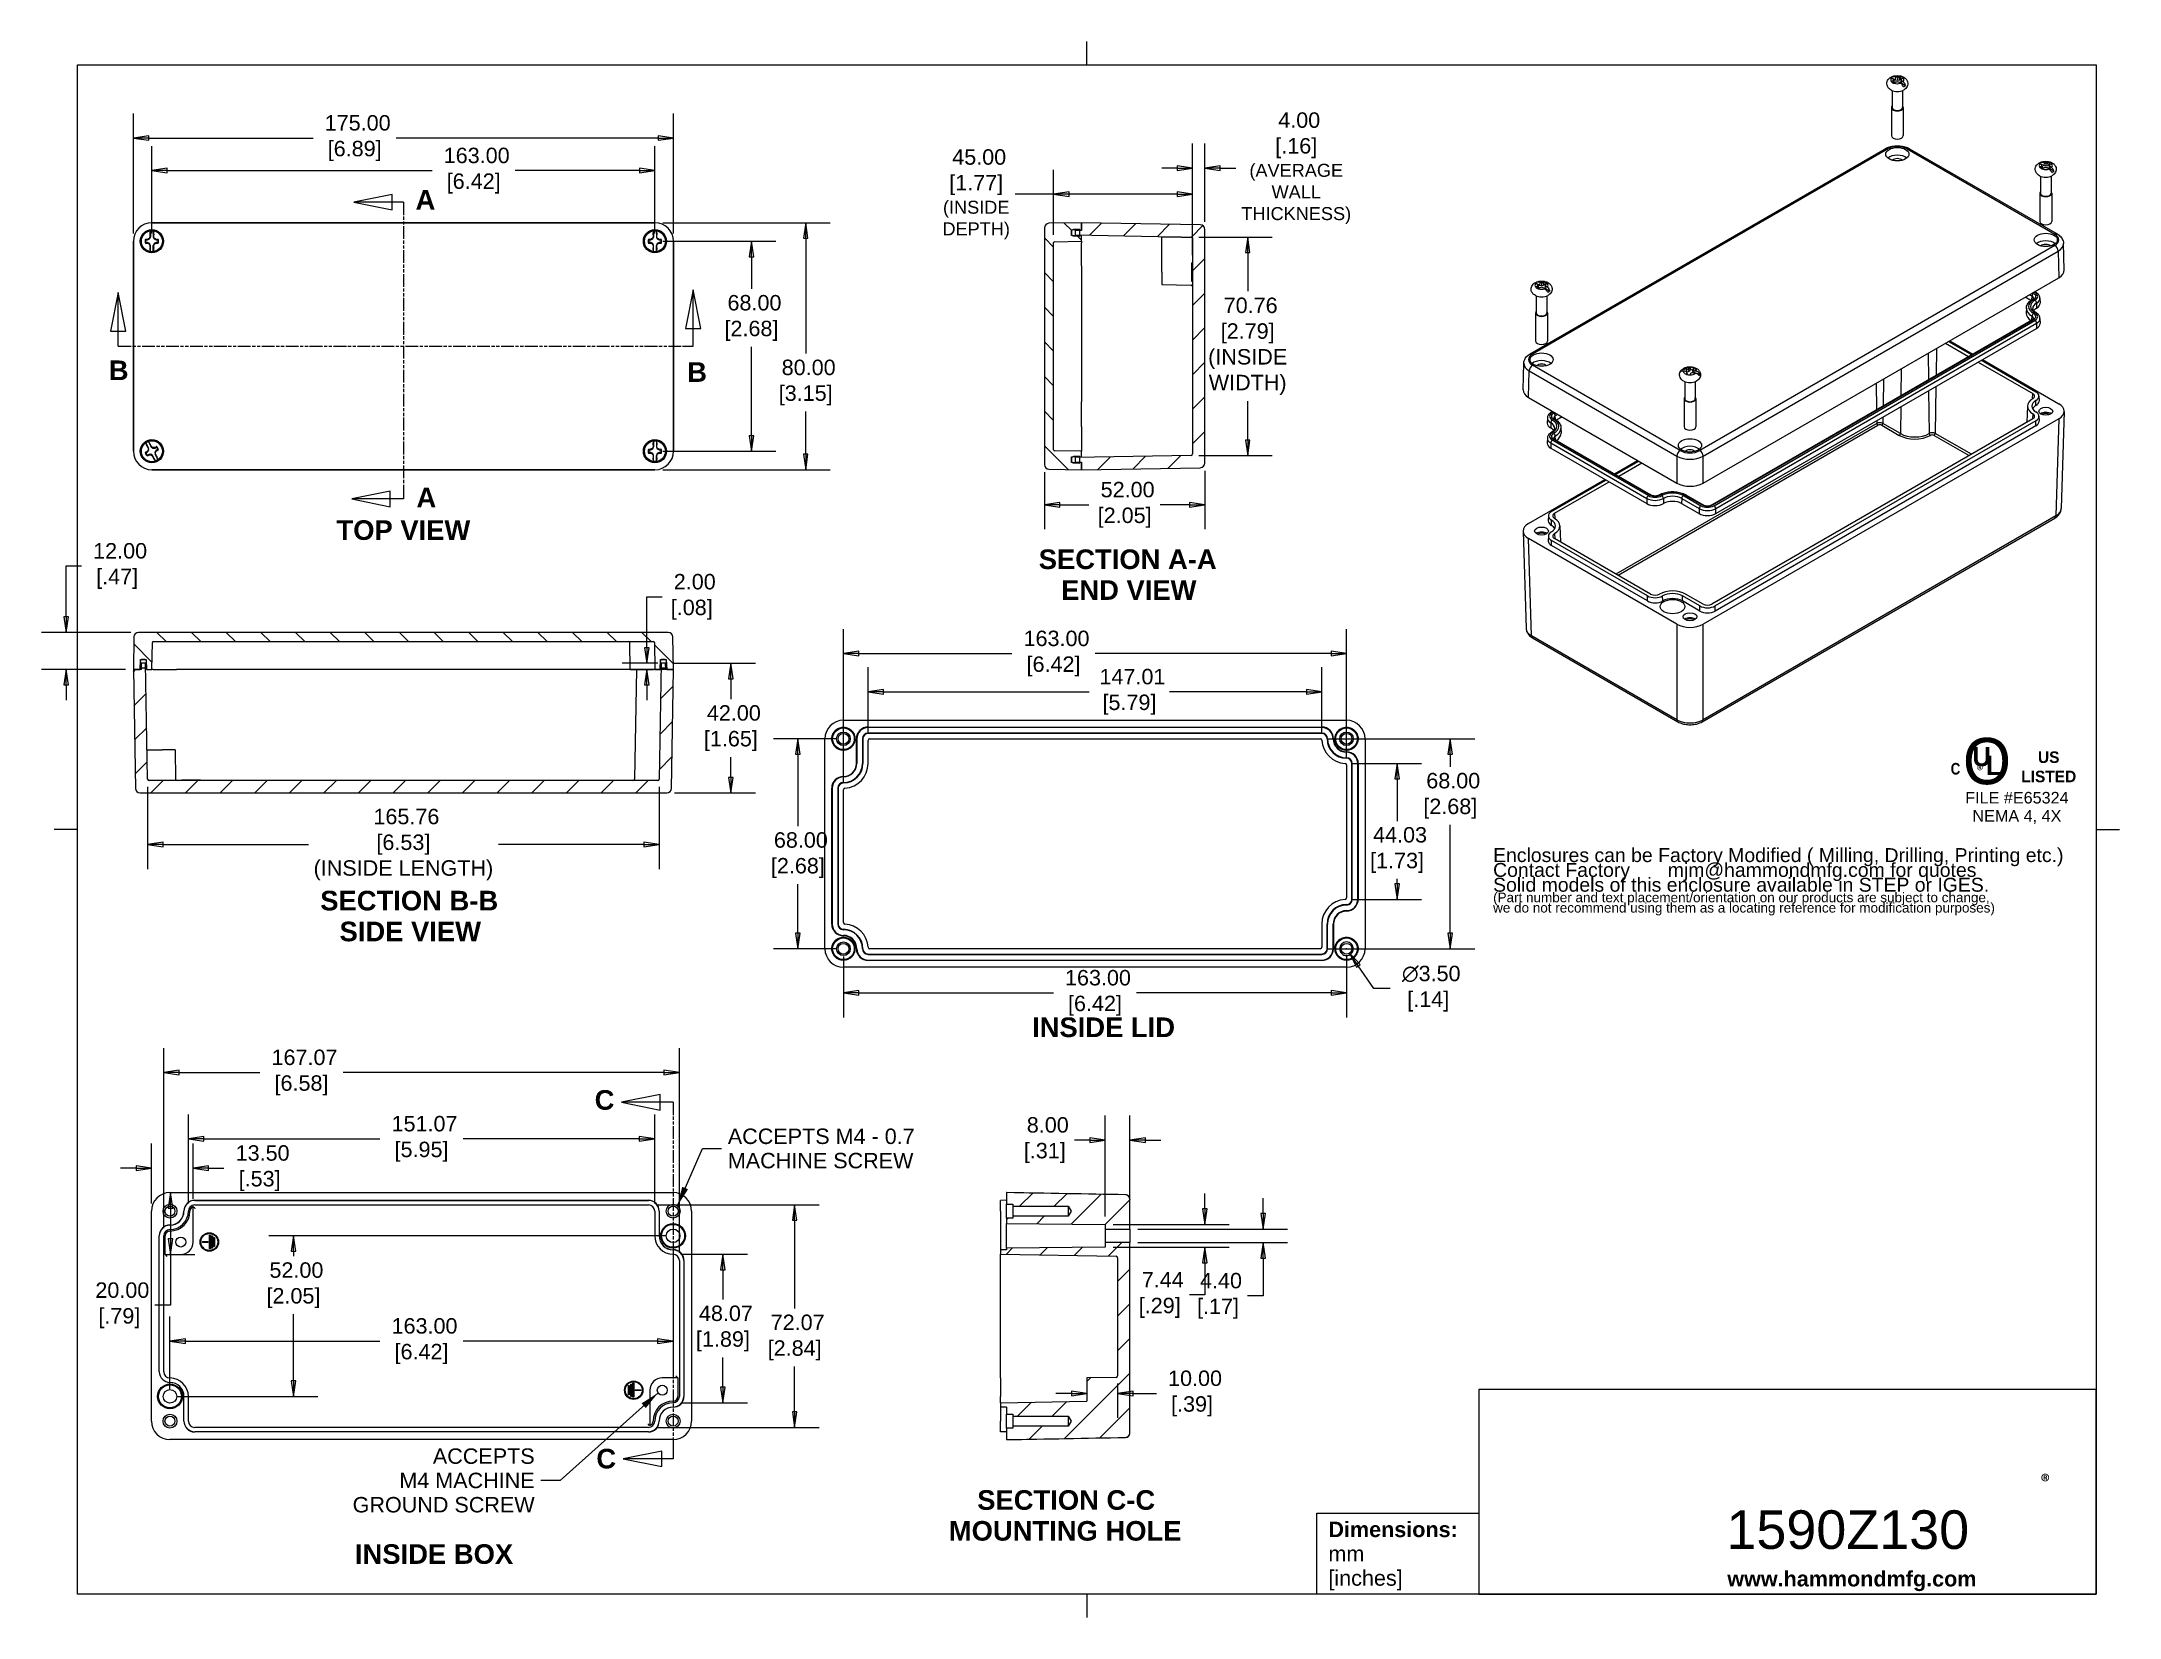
# Model space of a CAD drawing. Header units: millimetres. Extents: x 11 to 684, y 15 to 525.
import ezdxf

# ---------------------------------------------------------------- set-up
doc = ezdxf.new("R2010")
doc.units = ezdxf.units.MM
doc.header["$LTSCALE"] = 2.5
doc.linetypes.add('DASHED', pattern=[0.2067, 0.1654, -0.0413])
doc.linetypes.add('DOUBLE_DASH_CHAIN', pattern=[1.2403, 0.6614, -0.0827, 0.1654, -0.0827, 0.1654, -0.0827])
for name, color, linetype, lineweight in [('Dimension (ANSI)', 7, 'Continuous', 9), ('Hatch (ANSI)', 7, 'Continuous', 9), ('Hidden (ANSI)', 7, 'DASHED', 9), ('Section Line (ANSI)', 7, 'DOUBLE_DASH_CHAIN', 9), ('Sketch Geometry (ANSI)', 7, 'Continuous', 9), ('Symbol (ANSI)', 7, 'Continuous', 9), ('Visible (ANSI)', 7, 'Continuous', 9), ('Visible Narrow (ANSI)', 7, 'Continuous', 9)]:
    doc.layers.add(name, color=color, linetype=linetype, lineweight=lineweight)
doc.styles.add('Label Text (ANSI)', font='arialbd.ttf')
doc.styles.add('Note Text (ANSI)', font='arial.ttf')
doc.styles.add('Text Style20', font='arial.ttf')
doc.dimstyles.new('Default - mm (ANSI)', dxfattribs={"dimscale": 2.5, "dimtxt": 2, "dimasz": 2, "dimexe": 3.175, "dimexo": 1, "dimgap": 0.8, "dimtad": 0, "dimtih": 1, "dimtoh": 1, "dimrnd": 1e-08, "dimzin": 4, "dimdsep": 46, "dimtxsty": 'Note Text (ANSI)', "dimblk": 'Filled-1', "dimcen": 0.09, "dimdle": 10, "dimclrd": 256, "dimclre": 256, "dimclrt": 256, "dimadec": 1, "dimazin": 0, "dimtfac": 1.524, "dimtofl": 0, "dimtmove": 0, "dimatfit": 3, "dimfxl": 0, "dimtolj": 1, "dimtzin": 0, "dimlwd": -1, "dimlwe": -1, "dimarcsym": 0})
doc.dimstyles.new('Default - mm (ANSI)$7', dxfattribs={"dimscale": 2.5, "dimtxt": 2, "dimasz": 2.5, "dimexe": 3.175, "dimexo": 1, "dimgap": 0.8, "dimtad": 0, "dimtih": 1, "dimtoh": 1, "dimrnd": 1e-08, "dimzin": 4, "dimdsep": 46, "dimtxsty": 'Note Text (ANSI)', "dimblk": 'Filled-1', "dimcen": 0.09, "dimdle": 10, "dimclrd": 256, "dimclre": 256, "dimclrt": 256, "dimadec": 1, "dimazin": 0, "dimtfac": 1.524, "dimtofl": 0, "dimtmove": 0, "dimatfit": 3, "dimfxl": 0, "dimtolj": 1, "dimtzin": 0, "dimlwd": -1, "dimlwe": -1, "dimarcsym": 0})
pattern_1 = [(45, (0, 0), (-5.61266, 5.61266), [])]
pattern_2 = [(135.0002, (0, 0), (-5.61264, -5.61268), [])]
pattern_3 = [(60, (0, 0), (-6.87408, 3.96875), [])]

msp = doc.modelspace()

# ---------------------------------------------------------------- texts
at = {"layer": 'Symbol (ANSI)', "char_height": 6.35, "attachment_point": 7, "line_spacing_factor": 0.25, "style": 'Label Text (ANSI)'}
for s, insert in [('TOP VIEW', (106.149, 363.577)), ('SECTION A-A', (333.674, 354.138)), ('END VIEW', (340.919, 344.257)), ('SECTION B-B', (100.898, 243.578)), ('SIDE VIEW', (107.145, 233.585)), ('INSIDE LID', (331.517, 202.561)), ('SECTION C-C', (313.75, 49.456)), ('MOUNTING HOLE', (304.543, 39.468)), ('INSIDE BOX', (112.143, 31.947))]:
    msp.add_mtext(s, dxfattribs=dict(at, insert=insert))
at = {"layer": 'Symbol (ANSI)', "color": 5, "true_color": 0x0000ff, "insert": (480.89, 250.56), "char_height": 5, "width": 185.75964, "attachment_point": 4, "line_spacing_factor": 0.639812, "style": 'Note Text (ANSI)'}
msp.add_mtext('{\\H0.9x;Enclosures can be Factory Modified ( Milling, Drilling, Printing etc.)\\PContact Factory       mjm@hammondmfg.com for quotes\\H1.5042x; \\H0.66482x;\\PSolid models of this enclosure available in STEP or IGES.\\H1.571x; \\H0.67192x;\\P\\H0.65789x;(Part number and text placement/orientation on our products are subject to change,\\H1.8285x; \\H0.5469x;\\Pwe do not recommend using them as a locating reference for modification purposes)\\fCalibri|b0|i0|c0|p34;\\H1.5141x; \\H0.66046x;\\P\\H1.4509x; }', dxfattribs=at)
at = {"layer": 'Symbol (ANSI)', "char_height": 5, "line_spacing_factor": 0.944221, "style": 'Note Text (ANSI)'}
for s, insert, width, attachment_point in [('{ACCEPTS M4 - 0.7\\PMACHINE SCREW}', (232.943, 166.546), 60.5564, 4), ('{ACCEPTS\\PM4 MACHINE\\PGROUND SCREW}', (170.366, 59.025), 58.99771, 6)]:
    msp.add_mtext(s, dxfattribs=dict(at, insert=insert, width=width, attachment_point=attachment_point))

# ---------------------------------------------------------------- blocks, each defined once
blk = doc.blocks.new('UL')
at = {"layer": 'Symbol (ANSI)', "attachment_point": 5, "style": 'Note Text (ANSI)'}
for s, insert, char_height, width in [('\\fCentury Gothic|b0|i0;\\H6.0000;O', (-3.94, 2.45), 6, 7.6251), ('\\fCentury Gothic|b1|i0;\\H1.5000;US LISTED', (4.06, 1.74), 1.5, 9.0223)]:
    blk.add_mtext(s, dxfattribs=dict(at, insert=insert, char_height=char_height, width=width))
for s, insert, char_height in [('\\fCentury Gothic|b1|i0;\\H2.5000;U', (-4.62, 3.06), 2.5), ('\\fCentury Gothic|b1|i0;\\H2.5000;L', (-3.06, 1.94), 2.5), ('\\fSwis721 Cn BT|b1|i0;\\H1.5000;C\\fSwis721 Cn BT|b1|i0;\\H2.0000;\\P', (-8.02, 1.49), 1.5), ('\\fCalibri|b0|i0;\\H1.5000;®', (-4.69, 1.15), 1.5)]:
    blk.add_mtext(s, dxfattribs=dict(at, insert=insert, char_height=char_height))
at = {"layer": 'Symbol (ANSI)', "insert": (-0.06, -3.57), "char_height": 1.5, "attachment_point": 5, "line_spacing_factor": 0.944221, "style": 'Note Text (ANSI)'}
blk.add_mtext('\\fArial|b0|i0;\\H1.5000;FILE #E65324\\PNEMA 4, 4X', dxfattribs=at)
blk = doc.blocks.new('Title Blocks HAMMOND')
at = {"layer": 'Sketch Geometry (ANSI)'}
for p, q in [((274.4, 31.5), (194.4, 31.5)), ((194.4, 31.5), (194.4, 5)), ((274.4, 5), (274.4, 31.5)), ((173.4, 5), (173.4, 15.5)), ((173.4, 15.5), (194.4, 15.5)), ((194.4, 15.5), (194.4, 5)), ((194.4, 5), (173.4, 5)), ((194.4, 5), (274.4, 5))]:
    blk.add_line(p, q, dxfattribs=at)
at = {"layer": 'Symbol (ANSI)', "insert": (267.22, 20.45), "char_height": 2, "attachment_point": 1, "style": 'Note Text (ANSI)'}
blk.add_mtext('\\fCalibri|b1|i0;\\H2.0000;®\\fCalibri|b1|i0;\\H21.7410;\\P', dxfattribs=at)
at = {"layer": 'Symbol (ANSI)', "insert": (174.9, 9.94), "char_height": 2, "width": 30.7233, "attachment_point": 4, "line_spacing_factor": 0.944221, "style": 'Note Text (ANSI)'}
blk.add_mtext('\\fArial|b1|i0;\\H2.0000;Dimensions:\\fArial|b0|i0;\\H2.0000;\\Pmm\\P[inches]', dxfattribs=at)
at = {"layer": 'Symbol (ANSI)', "insert": (226.6, 6.69), "char_height": 2, "width": 32.2927, "attachment_point": 4, "style": 'Note Text (ANSI)'}
blk.add_mtext('\\fArial|b1|i0;\\H2.0000;www.hammondmfg.com', dxfattribs=at)
at = {"layer": 'Symbol (ANSI)', "style": 'Text Style20'}
blk.add_attdef('<TITLE>_001', (226.48, 10.86), '', height=5, dxfattribs=at)
blk = doc.blocks.new('Borders Default Border')
at = {"layer": 'Sketch Geometry (ANSI)'}
for p, q in [((139.7, 207.01), (139.7, 210.03)), ((8.89, 107.95), (5.87, 107.95)), ((270.51, 107.95), (273.53, 107.95)), ((139.7, 8.89), (139.7, 5.87))]:
    blk.add_line(p, q, dxfattribs=at)
at = {"layer": 'Sketch Geometry (ANSI)', "flags": 128}
blk.add_lwpolyline([(8.89, 8.89), (8.89, 207.01), (270.51, 207.01), (270.51, 8.89), (8.89, 8.89)], dxfattribs=at)
blk = doc.blocks.new('2dTransSection0')
at = {"layer": 'Section Line (ANSI)', "linetype": 'Continuous'}
for p, q in [((88.7, 177.85), (87.7, 172.85)), ((88.7, 172.85), (88.7, 177.85)), ((89.7, 172.85), (88.7, 177.85)), ((14.18, 177.5), (13.18, 172.5)), ((14.18, 172.5), (14.18, 177.5)), ((15.18, 172.5), (14.18, 177.5)), ((13.18, 172.5), (15.18, 172.5)), ((14.18, 170.56), (14.18, 172.5)), ((87.7, 172.85), (89.7, 172.85)), ((88.7, 170.56), (88.7, 172.85)), ((14.18, 170.56), (15.58, 170.56)), ((87.3, 170.56), (88.7, 170.56))]:
    blk.add_line(p, q, dxfattribs=at)
at = {"layer": 'Section Line (ANSI)', "linetype": 'DOUBLE_DASH_CHAIN'}
blk.add_line((14.18, 170.56), (88.7, 170.56), dxfattribs=at)
at = {"layer": 'Section Line (ANSI)', "linetype": 'Continuous', "flags": 128}
for points in [[(89.7, 172.85), (88.7, 177.85), (87.7, 172.85), (89.7, 172.85)], [(15.18, 172.5), (14.18, 177.5), (13.18, 172.5), (15.18, 172.5)]]:
    blk.add_lwpolyline(points, dxfattribs=at)
at = {"layer": 'Section Line (ANSI)'}
for points in [[(89.7, 172.85), (88.7, 177.85), (87.7, 172.85), (89.7, 172.85)], [(15.18, 172.5), (14.18, 177.5), (13.18, 172.5), (15.18, 172.5)]]:
    blk.add_solid(points, dxfattribs=at)
at = {"layer": 'Section Line (ANSI)', "char_height": 2.54, "attachment_point": 7, "line_spacing_factor": 0.25, "style": 'Label Text (ANSI)'}
for insert in [(12.95, 166.17), (87.91, 165.94)]:
    blk.add_mtext('B', dxfattribs=dict(at, insert=insert))
blk = doc.blocks.new('2dTransSection1')
at = {"layer": 'Section Line (ANSI)', "linetype": 'Continuous'}
for p, q in [((49.7, 190.21), (44.7, 189.21)), ((49.7, 189.21), (44.7, 189.21)), ((44.7, 189.21), (49.7, 188.21)), ((49.7, 188.21), (49.7, 190.21)), ((51.14, 189.21), (49.7, 189.21)), ((51.14, 189.21), (51.14, 187.78)), ((49.44, 151.77), (44.44, 150.77)), ((49.44, 149.77), (49.44, 151.77)), ((51.14, 152.2), (51.14, 150.77)), ((49.44, 150.77), (44.44, 150.77)), ((44.44, 150.77), (49.44, 149.77)), ((51.14, 150.77), (49.44, 150.77))]:
    blk.add_line(p, q, dxfattribs=at)
at = {"layer": 'Section Line (ANSI)', "linetype": 'DOUBLE_DASH_CHAIN'}
blk.add_line((51.14, 189.21), (51.14, 150.77), dxfattribs=at)
at = {"layer": 'Section Line (ANSI)', "linetype": 'Continuous', "flags": 128}
for points in [[(49.7, 190.21), (44.7, 189.21), (49.7, 188.21), (49.7, 190.21)], [(49.44, 151.77), (44.44, 150.77), (49.44, 149.77), (49.44, 151.77)]]:
    blk.add_lwpolyline(points, dxfattribs=at)
at = {"layer": 'Section Line (ANSI)'}
for points in [[(49.7, 190.21), (44.7, 189.21), (49.7, 188.21), (49.7, 190.21)], [(49.44, 151.77), (44.44, 150.77), (49.44, 149.77), (49.44, 151.77)]]:
    blk.add_solid(points, dxfattribs=at)
at = {"layer": 'Section Line (ANSI)', "char_height": 2.54, "attachment_point": 7, "line_spacing_factor": 0.25, "style": 'Label Text (ANSI)'}
for insert in [(52.71, 188.26), (52.83, 149.69)]:
    blk.add_mtext('A', dxfattribs=dict(at, insert=insert))
blk = doc.blocks.new('2dTransSection2')
at = {"layer": 'Section Line (ANSI)', "linetype": 'Continuous'}
for p, q in [((84.4, 73.61), (79.4, 72.61)), ((84.4, 71.61), (84.4, 73.61)), ((84.4, 72.61), (79.4, 72.61)), ((79.4, 72.61), (84.4, 71.61)), ((86.08, 72.61), (84.4, 72.61)), ((86.08, 72.61), (86.08, 71.19)), ((84.63, 27.42), (79.63, 26.42)), ((84.63, 25.42), (84.63, 27.42)), ((86.08, 27.84), (86.08, 26.42)), ((84.63, 26.42), (79.63, 26.42)), ((79.63, 26.42), (84.63, 25.42)), ((86.08, 26.42), (84.63, 26.42))]:
    blk.add_line(p, q, dxfattribs=at)
at = {"layer": 'Section Line (ANSI)', "linetype": 'DOUBLE_DASH_CHAIN'}
blk.add_line((86.08, 72.61), (86.08, 26.42), dxfattribs=at)
at = {"layer": 'Section Line (ANSI)', "linetype": 'Continuous', "flags": 128}
for points in [[(84.4, 73.61), (79.4, 72.61), (84.4, 71.61), (84.4, 73.61)], [(84.63, 27.42), (79.63, 26.42), (84.63, 25.42), (84.63, 27.42)]]:
    blk.add_lwpolyline(points, dxfattribs=at)
at = {"layer": 'Section Line (ANSI)'}
for points in [[(84.4, 73.61), (79.4, 72.61), (84.4, 71.61), (84.4, 73.61)], [(84.63, 27.42), (79.63, 26.42), (84.63, 25.42), (84.63, 27.42)]]:
    blk.add_solid(points, dxfattribs=at)
at = {"layer": 'Section Line (ANSI)', "char_height": 2.54, "attachment_point": 7, "line_spacing_factor": 0.25, "style": 'Label Text (ANSI)'}
for insert in [(75.92, 71.61), (76.14, 25.14)]:
    blk.add_mtext('C', dxfattribs=dict(at, insert=insert))
blk = doc.blocks.new('Filled-1')
at = {"color": 0}
for p, q in [((0, 0), (-1, 0.15)), ((-1, 0.15), (-1, -0.15)), ((-1, 0), (0, 0)), ((-1, -0.15), (0, 0))]:
    blk.add_line(p, q, dxfattribs=at)
at = {"color": 0, "flags": 128}
blk.add_lwpolyline([(-1, -0.15), (0, 0), (-1, 0.15), (-1, -0.15)], dxfattribs=at)
at = {"color": 0}
blk.add_solid([(-1, -0.15), (0, 0), (-1, 0.15), (-1, -0.15)], dxfattribs=at)
blk = doc.blocks.new('*D10')
at = {"layer": 'Defpoints', "color": 0, "transparency": 16777216}
for p in [(215.34, 493.83), (40.34, 460.39), (215.34, 460.39)]:
    blk.add_point(p, dxfattribs=at)
at = {"layer": 'Dimension (ANSI)', "transparency": 16777216}
for p, q in [((40.34, 462.89), (40.34, 501.76)), ((215.34, 462.89), (215.34, 501.76)), ((45.34, 493.83), (98.57, 493.83)), ((210.34, 493.83), (125.54, 493.83))]:
    blk.add_line(p, q, dxfattribs=at)
at = {"layer": 'Dimension (ANSI)', "transparency": 16777216, "xscale": 5, "yscale": 5, "zscale": 5, "rotation": 180}
blk.add_blockref('Filled-1', (40.34, 493.83), dxfattribs=at)
at = {"layer": 'Dimension (ANSI)', "transparency": 16777216, "xscale": 5, "yscale": 5, "zscale": 5}
blk.add_blockref('Filled-1', (215.34, 493.83), dxfattribs=at)
at = {"layer": 'Dimension (ANSI)', "transparency": 16777216, "insert": (112.05, 493.83), "char_height": 5, "attachment_point": 5, "style": 'Note Text (ANSI)'}
blk.add_mtext('\\A1; 175.00\\P[6.89]', dxfattribs=at)
blk = doc.blocks.new('*D11')
at = {"layer": 'Defpoints', "color": 0, "transparency": 16777216}
for p in [(209.34, 466.39), (209.34, 386.39), (258.17, 386.39)]:
    blk.add_point(p, dxfattribs=at)
at = {"layer": 'Dimension (ANSI)', "transparency": 16777216}
for p, q in [((211.84, 466.39), (266.11, 466.39)), ((258.17, 461.39), (258.17, 424)), ((258.17, 391.39), (258.17, 405.23)), ((211.84, 386.39), (266.11, 386.39))]:
    blk.add_line(p, q, dxfattribs=at)
at = {"layer": 'Dimension (ANSI)', "transparency": 16777216, "xscale": 5, "yscale": 5, "zscale": 5}
for p, rotation in [((258.17, 466.39), 90), ((258.17, 386.39), 270)]:
    blk.add_blockref('Filled-1', p, dxfattribs=dict(at, rotation=rotation))
at = {"layer": 'Dimension (ANSI)', "transparency": 16777216, "insert": (258.17, 414.62), "char_height": 5, "attachment_point": 5, "style": 'Note Text (ANSI)'}
blk.add_mtext('\\A1; 80.00\\P[3.15]', dxfattribs=at)
blk = doc.blocks.new('*D12')
at = {"layer": 'Defpoints', "color": 0, "transparency": 16777216}
for p in [(209.34, 483.27), (46.34, 460.39), (209.34, 460.39)]:
    blk.add_point(p, dxfattribs=at)
at = {"layer": 'Dimension (ANSI)', "transparency": 16777216}
for p, q in [((46.34, 462.89), (46.34, 491.2)), ((209.34, 462.89), (209.34, 491.2)), ((51.34, 483.27), (137.13, 483.27)), ((204.34, 483.27), (164.1, 483.27))]:
    blk.add_line(p, q, dxfattribs=at)
at = {"layer": 'Dimension (ANSI)', "transparency": 16777216, "xscale": 5, "yscale": 5, "zscale": 5, "rotation": 180}
blk.add_blockref('Filled-1', (46.34, 483.27), dxfattribs=at)
at = {"layer": 'Dimension (ANSI)', "transparency": 16777216, "xscale": 5, "yscale": 5, "zscale": 5}
blk.add_blockref('Filled-1', (209.34, 483.27), dxfattribs=at)
at = {"layer": 'Dimension (ANSI)', "transparency": 16777216, "insert": (150.61, 483.27), "char_height": 5, "attachment_point": 5, "style": 'Note Text (ANSI)'}
blk.add_mtext('\\A1; 163.00\\P[6.42]', dxfattribs=at)
blk = doc.blocks.new('*D13')
at = {"layer": 'Defpoints', "color": 0, "transparency": 16777216}
for p in [(209.34, 460.39), (209.34, 392.39), (240.61, 392.39)]:
    blk.add_point(p, dxfattribs=at)
at = {"layer": 'Dimension (ANSI)', "transparency": 16777216}
for p, q in [((211.84, 460.39), (248.55, 460.39)), ((240.61, 455.39), (240.61, 444.94)), ((240.61, 397.39), (240.61, 426.18)), ((211.84, 392.39), (248.55, 392.39))]:
    blk.add_line(p, q, dxfattribs=at)
at = {"layer": 'Dimension (ANSI)', "transparency": 16777216, "xscale": 5, "yscale": 5, "zscale": 5}
for p, rotation in [((240.61, 460.39), 90), ((240.61, 392.39), 270)]:
    blk.add_blockref('Filled-1', p, dxfattribs=dict(at, rotation=rotation))
at = {"layer": 'Dimension (ANSI)', "transparency": 16777216, "insert": (240.61, 435.56), "char_height": 5, "attachment_point": 5, "style": 'Note Text (ANSI)'}
blk.add_mtext('\\A1; 68.00\\P[2.68]', dxfattribs=at)
blk = doc.blocks.new('*D14')
at = {"layer": 'Defpoints', "color": 0, "transparency": 16777216}
for p in [(383.51, 475.61), (338.51, 459.96), (383.51, 461.27)]:
    blk.add_point(p, dxfattribs=at)
at = {"layer": 'Dimension (ANSI)', "transparency": 16777216}
for p, q in [((338.51, 462.46), (338.51, 483.55)), ((383.51, 463.77), (383.51, 483.55)), ((338.51, 475.61), (326.02, 475.61)), ((378.51, 475.61), (343.51, 475.61))]:
    blk.add_line(p, q, dxfattribs=at)
at = {"layer": 'Dimension (ANSI)', "transparency": 16777216, "xscale": 5, "yscale": 5, "zscale": 5, "rotation": 180}
blk.add_blockref('Filled-1', (338.51, 475.61), dxfattribs=at)
at = {"layer": 'Dimension (ANSI)', "transparency": 16777216, "xscale": 5, "yscale": 5, "zscale": 5}
blk.add_blockref('Filled-1', (383.51, 475.61), dxfattribs=at)
at = {"layer": 'Dimension (ANSI)', "transparency": 16777216, "insert": (313.42, 475.61), "char_height": 5, "attachment_point": 5, "style": 'Note Text (ANSI)'}
blk.add_mtext('\\A1; 45.00\\P[1.77]{\\P\\fArial|b0|i0;\\H4.2038;(INSIDE \\PDEPTH)}', dxfattribs=at)
blk = doc.blocks.new('*D15')
at = {"layer": 'Defpoints', "color": 0, "transparency": 16777216}
for p in [(383.02, 461.77), (383.02, 391.01), (401.37, 391.01)]:
    blk.add_point(p, dxfattribs=at)
at = {"layer": 'Dimension (ANSI)', "transparency": 16777216}
for p, q in [((385.52, 461.77), (409.31, 461.77)), ((401.37, 456.77), (401.37, 444.23)), ((401.37, 396.01), (401.37, 408.55)), ((385.52, 391.01), (409.31, 391.01))]:
    blk.add_line(p, q, dxfattribs=at)
at = {"layer": 'Dimension (ANSI)', "transparency": 16777216, "xscale": 5, "yscale": 5, "zscale": 5}
for p, rotation in [((401.37, 461.77), 90), ((401.37, 391.01), 270)]:
    blk.add_blockref('Filled-1', p, dxfattribs=dict(at, rotation=rotation))
at = {"layer": 'Dimension (ANSI)', "transparency": 16777216, "insert": (401.37, 426.39), "char_height": 5, "attachment_point": 5, "style": 'Note Text (ANSI)'}
blk.add_mtext('\\A1; 70.76{\\fArial|b0|i0;\\H4.2038;}\\P[2.79]{\\P(INSIDE\\PWIDTH)}', dxfattribs=at)
blk = doc.blocks.new('*D16')
at = {"layer": 'Defpoints', "color": 0, "transparency": 16777216}
for p in [(335.51, 388.07), (387.51, 388.56), (335.51, 375.05)]:
    blk.add_point(p, dxfattribs=at)
at = {"layer": 'Dimension (ANSI)', "transparency": 16777216}
for p, q in [((335.51, 385.57), (335.51, 367.11)), ((387.51, 386.06), (387.51, 367.11)), ((340.51, 375.05), (349.96, 375.05)), ((382.51, 375.05), (373.05, 375.05))]:
    blk.add_line(p, q, dxfattribs=at)
at = {"layer": 'Dimension (ANSI)', "transparency": 16777216, "xscale": 5, "yscale": 5, "zscale": 5, "rotation": 180}
blk.add_blockref('Filled-1', (335.51, 375.05), dxfattribs=at)
at = {"layer": 'Dimension (ANSI)', "transparency": 16777216, "xscale": 5, "yscale": 5, "zscale": 5}
blk.add_blockref('Filled-1', (387.51, 375.05), dxfattribs=at)
at = {"layer": 'Dimension (ANSI)', "transparency": 16777216, "insert": (361.51, 375.05), "char_height": 5, "attachment_point": 5, "style": 'Note Text (ANSI)'}
blk.add_mtext('\\A1; 52.00\\P[2.05]', dxfattribs=at)
blk = doc.blocks.new('*D17')
at = {"layer": 'Defpoints', "color": 0, "transparency": 16777216}
for p in [(42.02, 333.71), (18.54, 321.71), (40.34, 321.71)]:
    blk.add_point(p, dxfattribs=at)
at = {"layer": 'Dimension (ANSI)', "transparency": 16777216}
for p, q in [((18.54, 338.71), (18.54, 355.22)), ((18.54, 355.22), (23.54, 355.22)), ((39.52, 333.71), (10.6, 333.71)), ((37.84, 321.71), (10.6, 321.71)), ((18.54, 316.71), (18.54, 311.71))]:
    blk.add_line(p, q, dxfattribs=at)
at = {"layer": 'Dimension (ANSI)', "transparency": 16777216, "xscale": 5, "yscale": 5, "zscale": 5}
for p, rotation in [((18.54, 333.71), 270), ((18.54, 321.71), 90)]:
    blk.add_blockref('Filled-1', p, dxfattribs=dict(at, rotation=rotation))
at = {"layer": 'Dimension (ANSI)', "transparency": 16777216, "insert": (35.09, 355.22), "char_height": 5, "attachment_point": 5, "style": 'Note Text (ANSI)'}
blk.add_mtext('\\A1; 12.00\\P[.47]', dxfattribs=at)
blk = doc.blocks.new('*D18')
at = {"layer": 'Defpoints', "color": 0, "transparency": 16777216}
for p in [(212.8, 323.71), (233.93, 323.71), (213.17, 281.71)]:
    blk.add_point(p, dxfattribs=at)
at = {"layer": 'Dimension (ANSI)', "transparency": 16777216}
for p, q in [((215.3, 323.71), (241.86, 323.71)), ((233.93, 318.71), (233.93, 312.1)), ((233.93, 286.71), (233.93, 293.33)), ((215.67, 281.71), (241.86, 281.71))]:
    blk.add_line(p, q, dxfattribs=at)
at = {"layer": 'Dimension (ANSI)', "transparency": 16777216, "xscale": 5, "yscale": 5, "zscale": 5}
for p, rotation in [((233.93, 323.71), 90), ((233.93, 281.71), 270)]:
    blk.add_blockref('Filled-1', p, dxfattribs=dict(at, rotation=rotation))
at = {"layer": 'Dimension (ANSI)', "transparency": 16777216, "insert": (233.93, 302.71), "char_height": 5, "attachment_point": 5, "style": 'Note Text (ANSI)'}
blk.add_mtext('\\A1; 42.00\\P[1.65]', dxfattribs=at)
blk = doc.blocks.new('*D19')
at = {"layer": 'Defpoints', "color": 0, "transparency": 16777216}
for p in [(212.8, 323.71), (206.66, 321.71), (215.34, 321.71)]:
    blk.add_point(p, dxfattribs=at)
at = {"layer": 'Dimension (ANSI)', "transparency": 16777216}
for p, q in [((206.66, 328.71), (206.66, 345.22)), ((206.66, 345.22), (211.66, 345.22)), ((210.3, 323.71), (198.72, 323.71)), ((212.84, 321.71), (198.72, 321.71)), ((206.66, 316.71), (206.66, 311.71))]:
    blk.add_line(p, q, dxfattribs=at)
at = {"layer": 'Dimension (ANSI)', "transparency": 16777216, "xscale": 5, "yscale": 5, "zscale": 5}
for p, rotation in [((206.66, 323.71), 270), ((206.66, 321.71), 90)]:
    blk.add_blockref('Filled-1', p, dxfattribs=dict(at, rotation=rotation))
at = {"layer": 'Dimension (ANSI)', "transparency": 16777216, "insert": (221.26, 345.22), "char_height": 5, "attachment_point": 5, "style": 'Note Text (ANSI)'}
blk.add_mtext('\\A1; 2.00\\P[.08]', dxfattribs=at)
blk = doc.blocks.new('*D20')
at = {"layer": 'Defpoints', "color": 0, "transparency": 16777216}
for p in [(44.96, 286.21), (210.72, 286.21), (210.72, 264.99)]:
    blk.add_point(p, dxfattribs=at)
at = {"layer": 'Dimension (ANSI)', "transparency": 16777216}
for p, q in [((44.96, 283.71), (44.96, 257.05)), ((210.72, 283.71), (210.72, 257.05)), ((49.96, 264.99), (97.07, 264.99)), ((205.72, 264.99), (158.61, 264.99))]:
    blk.add_line(p, q, dxfattribs=at)
at = {"layer": 'Dimension (ANSI)', "transparency": 16777216, "xscale": 5, "yscale": 5, "zscale": 5, "rotation": 180}
blk.add_blockref('Filled-1', (44.96, 264.99), dxfattribs=at)
at = {"layer": 'Dimension (ANSI)', "transparency": 16777216, "xscale": 5, "yscale": 5, "zscale": 5}
blk.add_blockref('Filled-1', (210.72, 264.99), dxfattribs=at)
at = {"layer": 'Dimension (ANSI)', "transparency": 16777216, "insert": (127.84, 264.99), "char_height": 5, "attachment_point": 5, "style": 'Note Text (ANSI)'}
blk.add_mtext('\\A1; 165.76{\\fArial|b0|i0;\\H4.2038;}\\P[6.53]{\\P(INSIDE LENGTH\\fArial|b0|i0;\\H5.0000;)}', dxfattribs=at)
blk = doc.blocks.new('*D21')
at = {"layer": 'Defpoints', "color": 0, "transparency": 16777216}
for p in [(424.91, 299.25), (424.9, 231.25), (467.01, 231.25)]:
    blk.add_point(p, dxfattribs=at)
at = {"layer": 'Dimension (ANSI)', "transparency": 16777216}
for p, q in [((427.41, 299.25), (474.94, 299.25)), ((467.01, 294.25), (467.01, 290.16)), ((467.01, 236.25), (467.01, 271.4)), ((427.4, 231.25), (474.94, 231.25))]:
    blk.add_line(p, q, dxfattribs=at)
at = {"layer": 'Dimension (ANSI)', "transparency": 16777216, "xscale": 5, "yscale": 5, "zscale": 5}
for p, rotation in [((467.01, 299.25), 90), ((467.01, 231.25), 270)]:
    blk.add_blockref('Filled-1', p, dxfattribs=dict(at, rotation=rotation))
at = {"layer": 'Dimension (ANSI)', "transparency": 16777216, "insert": (467.01, 280.78), "char_height": 5, "attachment_point": 5, "style": 'Note Text (ANSI)'}
blk.add_mtext('\\A1; 68.00\\P[2.68]', dxfattribs=at)
blk = doc.blocks.new('*D22')
at = {"layer": 'Defpoints', "color": 0, "transparency": 16777216}
for p in [(432.93, 291.26), (432.93, 247.24), (449.77, 247.24)]:
    blk.add_point(p, dxfattribs=at)
at = {"layer": 'Dimension (ANSI)', "transparency": 16777216}
for p, q in [((435.43, 291.26), (457.71, 291.26)), ((449.77, 286.26), (449.77, 272.62)), ((449.77, 252.24), (449.77, 253.86)), ((435.43, 247.24), (457.71, 247.24))]:
    blk.add_line(p, q, dxfattribs=at)
at = {"layer": 'Dimension (ANSI)', "transparency": 16777216, "xscale": 5, "yscale": 5, "zscale": 5}
for p, rotation in [((449.77, 291.26), 90), ((449.77, 247.24), 270)]:
    blk.add_blockref('Filled-1', p, dxfattribs=dict(at, rotation=rotation))
at = {"layer": 'Dimension (ANSI)', "transparency": 16777216, "insert": (449.77, 263.24), "char_height": 5, "attachment_point": 5, "style": 'Note Text (ANSI)'}
blk.add_mtext('\\A1; 44.03\\P[1.73]', dxfattribs=at)
blk = doc.blocks.new('*D23')
at = {"layer": 'Defpoints', "color": 0, "transparency": 16777216}
for p in [(270.4, 326.85), (433.4, 290.77), (270.4, 282.77)]:
    blk.add_point(p, dxfattribs=at)
at = {"layer": 'Dimension (ANSI)', "transparency": 16777216}
for p, q in [((270.4, 285.27), (270.4, 334.79)), ((433.4, 293.27), (433.4, 334.79)), ((275.4, 326.85), (324.99, 326.85)), ((428.4, 326.85), (351.96, 326.85))]:
    blk.add_line(p, q, dxfattribs=at)
at = {"layer": 'Dimension (ANSI)', "transparency": 16777216, "xscale": 5, "yscale": 5, "zscale": 5, "rotation": 180}
blk.add_blockref('Filled-1', (270.4, 326.85), dxfattribs=at)
at = {"layer": 'Dimension (ANSI)', "transparency": 16777216, "xscale": 5, "yscale": 5, "zscale": 5}
blk.add_blockref('Filled-1', (433.4, 326.85), dxfattribs=at)
at = {"layer": 'Dimension (ANSI)', "transparency": 16777216, "insert": (338.47, 326.85), "char_height": 5, "attachment_point": 5, "style": 'Note Text (ANSI)'}
blk.add_mtext('\\A1; 163.00\\P[6.42]', dxfattribs=at)
blk = doc.blocks.new('*D24')
at = {"layer": 'Defpoints', "color": 0, "transparency": 16777216}
for p in [(425.41, 314.48), (278.4, 298.75), (425.41, 298.78)]:
    blk.add_point(p, dxfattribs=at)
at = {"layer": 'Dimension (ANSI)', "transparency": 16777216}
for p, q in [((278.4, 301.25), (278.4, 322.42)), ((425.41, 301.28), (425.41, 322.42)), ((283.4, 314.48), (350.06, 314.48)), ((420.41, 314.48), (376.09, 314.48))]:
    blk.add_line(p, q, dxfattribs=at)
at = {"layer": 'Dimension (ANSI)', "transparency": 16777216, "xscale": 5, "yscale": 5, "zscale": 5, "rotation": 180}
blk.add_blockref('Filled-1', (278.4, 314.48), dxfattribs=at)
at = {"layer": 'Dimension (ANSI)', "transparency": 16777216, "xscale": 5, "yscale": 5, "zscale": 5}
blk.add_blockref('Filled-1', (425.41, 314.48), dxfattribs=at)
at = {"layer": 'Dimension (ANSI)', "transparency": 16777216, "insert": (363.07, 314.48), "char_height": 5, "attachment_point": 5, "style": 'Note Text (ANSI)'}
blk.add_mtext('\\A1; 147.01\\P[5.79]', dxfattribs=at)
blk = doc.blocks.new('*D25')
at = {"layer": 'Defpoints', "color": 0, "transparency": 16777216}
for p in [(355.24, 141.99), (355.24, 134.55), (387.48, 134.55)]:
    blk.add_point(p, dxfattribs=at)
at = {"layer": 'Dimension (ANSI)', "transparency": 16777216}
for p, q in [((387.48, 146.99), (387.48, 151.99)), ((357.74, 141.99), (395.42, 141.99)), ((357.74, 134.55), (395.42, 134.55)), ((387.48, 129.55), (387.48, 119.13)), ((387.48, 119.13), (382.48, 119.13))]:
    blk.add_line(p, q, dxfattribs=at)
at = {"layer": 'Dimension (ANSI)', "transparency": 16777216, "xscale": 5, "yscale": 5, "zscale": 5}
for p, rotation in [((387.48, 141.99), 270), ((387.48, 134.55), 90)]:
    blk.add_blockref('Filled-1', p, dxfattribs=dict(at, rotation=rotation))
at = {"layer": 'Dimension (ANSI)', "transparency": 16777216, "insert": (372.88, 119.13), "char_height": 5, "attachment_point": 5, "style": 'Note Text (ANSI)'}
blk.add_mtext('\\A1; 7.44\\P[.29]', dxfattribs=at)
blk = doc.blocks.new('*D26')
at = {"layer": 'Defpoints', "color": 0, "transparency": 16777216}
for p in [(363.24, 140.47), (363.24, 136.07), (406.36, 136.07)]:
    blk.add_point(p, dxfattribs=at)
at = {"layer": 'Dimension (ANSI)', "transparency": 16777216}
for p, q in [((406.36, 145.47), (406.36, 150.47)), ((365.74, 140.47), (414.3, 140.47)), ((365.74, 136.07), (414.3, 136.07)), ((406.36, 131.07), (406.36, 118.86)), ((406.36, 118.86), (401.36, 118.86))]:
    blk.add_line(p, q, dxfattribs=at)
at = {"layer": 'Dimension (ANSI)', "transparency": 16777216, "xscale": 5, "yscale": 5, "zscale": 5}
for p, rotation in [((406.36, 140.47), 270), ((406.36, 136.07), 90)]:
    blk.add_blockref('Filled-1', p, dxfattribs=dict(at, rotation=rotation))
at = {"layer": 'Dimension (ANSI)', "transparency": 16777216, "insert": (391.76, 118.86), "char_height": 5, "attachment_point": 5, "style": 'Note Text (ANSI)'}
blk.add_mtext('\\A1; 4.40\\P[.17]', dxfattribs=at)
blk = doc.blocks.new('*D27')
at = {"layer": 'Defpoints', "color": 0, "transparency": 16777216}
for p in [(355.24, 169.29), (355.24, 141.99), (363.24, 140.47)]:
    blk.add_point(p, dxfattribs=at)
at = {"layer": 'Dimension (ANSI)', "transparency": 16777216}
for p, q in [((355.24, 144.49), (355.24, 177.22)), ((363.24, 142.97), (363.24, 177.22)), ((350.24, 169.29), (345.24, 169.29)), ((368.24, 169.29), (373.24, 169.29))]:
    blk.add_line(p, q, dxfattribs=at)
at = {"layer": 'Dimension (ANSI)', "transparency": 16777216, "xscale": 5, "yscale": 5, "zscale": 5}
blk.add_blockref('Filled-1', (355.24, 169.29), dxfattribs=at)
at = {"layer": 'Dimension (ANSI)', "transparency": 16777216, "xscale": 5, "yscale": 5, "zscale": 5, "rotation": 180}
blk.add_blockref('Filled-1', (363.24, 169.29), dxfattribs=at)
at = {"layer": 'Dimension (ANSI)', "transparency": 16777216, "insert": (335.64, 169.29), "char_height": 5, "attachment_point": 5, "style": 'Note Text (ANSI)'}
blk.add_mtext('\\A1; 8.00\\P[.31]', dxfattribs=at)
blk = doc.blocks.new('*D28')
at = {"layer": 'Defpoints', "color": 0, "transparency": 16777216}
for p in [(217.25, 191.17), (50.18, 138.27), (217.25, 130.27)]:
    blk.add_point(p, dxfattribs=at)
at = {"layer": 'Dimension (ANSI)', "transparency": 16777216}
for p, q in [((50.18, 140.77), (50.18, 199.1)), ((217.25, 132.77), (217.25, 199.1)), ((55.18, 191.17), (81.32, 191.17)), ((212.25, 191.17), (108.31, 191.17))]:
    blk.add_line(p, q, dxfattribs=at)
at = {"layer": 'Dimension (ANSI)', "transparency": 16777216, "xscale": 5, "yscale": 5, "zscale": 5, "rotation": 180}
blk.add_blockref('Filled-1', (50.18, 191.17), dxfattribs=at)
at = {"layer": 'Dimension (ANSI)', "transparency": 16777216, "xscale": 5, "yscale": 5, "zscale": 5}
blk.add_blockref('Filled-1', (217.25, 191.17), dxfattribs=at)
at = {"layer": 'Dimension (ANSI)', "transparency": 16777216, "insert": (94.82, 191.17), "char_height": 5, "attachment_point": 5, "style": 'Note Text (ANSI)'}
blk.add_mtext('\\A1; 167.07\\P[6.58]', dxfattribs=at)
blk = doc.blocks.new('*D29')
at = {"layer": 'Defpoints', "color": 0, "transparency": 16777216}
for p in [(209.25, 169.68), (58.18, 146.27), (209.25, 146.27)]:
    blk.add_point(p, dxfattribs=at)
at = {"layer": 'Dimension (ANSI)', "transparency": 16777216}
for p, q in [((58.18, 148.77), (58.18, 177.62)), ((209.25, 148.77), (209.25, 177.62)), ((63.18, 169.68), (120.22, 169.68)), ((204.25, 169.68), (147.21, 169.68))]:
    blk.add_line(p, q, dxfattribs=at)
at = {"layer": 'Dimension (ANSI)', "transparency": 16777216, "xscale": 5, "yscale": 5, "zscale": 5, "rotation": 180}
blk.add_blockref('Filled-1', (58.18, 169.68), dxfattribs=at)
at = {"layer": 'Dimension (ANSI)', "transparency": 16777216, "xscale": 5, "yscale": 5, "zscale": 5}
blk.add_blockref('Filled-1', (209.25, 169.68), dxfattribs=at)
at = {"layer": 'Dimension (ANSI)', "transparency": 16777216, "insert": (133.71, 169.68), "char_height": 5, "attachment_point": 5, "style": 'Note Text (ANSI)'}
blk.add_mtext('\\A1; 151.07\\P[5.95]', dxfattribs=at)
blk = doc.blocks.new('*D30')
at = {"layer": 'Defpoints', "color": 0, "transparency": 16777216}
for p in [(207.21, 148.31), (207.21, 76.24), (254.6, 76.24)]:
    blk.add_point(p, dxfattribs=at)
at = {"layer": 'Dimension (ANSI)', "transparency": 16777216}
for p, q in [((209.71, 148.31), (262.54, 148.31)), ((254.6, 143.31), (254.6, 114.72)), ((254.6, 81.24), (254.6, 95.96)), ((209.71, 76.24), (262.54, 76.24))]:
    blk.add_line(p, q, dxfattribs=at)
at = {"layer": 'Dimension (ANSI)', "transparency": 16777216, "xscale": 5, "yscale": 5, "zscale": 5}
for p, rotation in [((254.6, 148.31), 90), ((254.6, 76.24), 270)]:
    blk.add_blockref('Filled-1', p, dxfattribs=dict(at, rotation=rotation))
at = {"layer": 'Dimension (ANSI)', "transparency": 16777216, "insert": (254.6, 105.34), "char_height": 5, "attachment_point": 5, "style": 'Note Text (ANSI)'}
blk.add_mtext('\\A1; 72.07\\P[2.84]', dxfattribs=at)
blk = doc.blocks.new('*D31')
at = {"layer": 'Defpoints', "color": 0, "transparency": 16777216}
for p in [(215.21, 132.31), (215.21, 84.24), (231.36, 84.24)]:
    blk.add_point(p, dxfattribs=at)
at = {"layer": 'Dimension (ANSI)', "transparency": 16777216}
for p, q in [((217.71, 132.31), (239.3, 132.31)), ((231.36, 127.31), (231.36, 117.66)), ((231.36, 89.24), (231.36, 98.89)), ((217.71, 84.24), (239.3, 84.24))]:
    blk.add_line(p, q, dxfattribs=at)
at = {"layer": 'Dimension (ANSI)', "transparency": 16777216, "xscale": 5, "yscale": 5, "zscale": 5}
for p, rotation in [((231.36, 132.31), 90), ((231.36, 84.24), 270)]:
    blk.add_blockref('Filled-1', p, dxfattribs=dict(at, rotation=rotation))
at = {"layer": 'Dimension (ANSI)', "transparency": 16777216, "insert": (231.36, 108.27), "char_height": 5, "attachment_point": 5, "style": 'Note Text (ANSI)'}
blk.add_mtext('\\A1; 48.07\\P[1.89]', dxfattribs=at)
blk = doc.blocks.new('*D32')
at = {"layer": 'Defpoints', "color": 0, "transparency": 16777216}
for p in [(215.21, 138.27), (52.21, 104.19), (52.21, 86.27)]:
    blk.add_point(p, dxfattribs=at)
at = {"layer": 'Dimension (ANSI)', "transparency": 16777216}
for p, q in [((215.21, 135.77), (215.21, 96.25)), ((52.21, 88.77), (52.21, 112.13)), ((57.21, 104.19), (120.23, 104.19)), ((210.21, 104.19), (147.2, 104.19))]:
    blk.add_line(p, q, dxfattribs=at)
at = {"layer": 'Dimension (ANSI)', "transparency": 16777216, "xscale": 5, "yscale": 5, "zscale": 5, "rotation": 180}
blk.add_blockref('Filled-1', (52.21, 104.19), dxfattribs=at)
at = {"layer": 'Dimension (ANSI)', "transparency": 16777216, "xscale": 5, "yscale": 5, "zscale": 5}
blk.add_blockref('Filled-1', (215.21, 104.19), dxfattribs=at)
at = {"layer": 'Dimension (ANSI)', "transparency": 16777216, "insert": (133.71, 104.19), "char_height": 5, "attachment_point": 5, "style": 'Note Text (ANSI)'}
blk.add_mtext('\\A1; 163.00\\P[6.42]', dxfattribs=at)
blk = doc.blocks.new('*D33')
at = {"layer": 'Defpoints', "color": 0, "transparency": 16777216}
for p in [(92.21, 138.27), (215.21, 138.27), (52.21, 86.27)]:
    blk.add_point(p, dxfattribs=at)
at = {"layer": 'Dimension (ANSI)', "transparency": 16777216}
for p, q in [((212.71, 138.27), (84.27, 138.27)), ((92.21, 133.27), (92.21, 131.65)), ((92.21, 91.27), (92.21, 112.89)), ((54.71, 86.27), (100.15, 86.27))]:
    blk.add_line(p, q, dxfattribs=at)
at = {"layer": 'Dimension (ANSI)', "transparency": 16777216, "xscale": 5, "yscale": 5, "zscale": 5}
for p, rotation in [((92.21, 138.27), 90), ((92.21, 86.27), 270)]:
    blk.add_blockref('Filled-1', p, dxfattribs=dict(at, rotation=rotation))
at = {"layer": 'Dimension (ANSI)', "transparency": 16777216, "insert": (92.21, 122.27), "char_height": 5, "attachment_point": 5, "style": 'Note Text (ANSI)'}
blk.add_mtext('\\A1; 52.00\\P[2.05]', dxfattribs=at)
blk = doc.blocks.new('*D34')
at = {"layer": 'Defpoints', "color": 0, "transparency": 16777216}
for p in [(387.51, 484.06), (387.51, 464.22), (383.51, 453.38)]:
    blk.add_point(p, dxfattribs=at)
at = {"layer": 'Dimension (ANSI)', "transparency": 16777216}
for p, q in [((383.51, 455.88), (383.51, 492)), ((387.51, 466.72), (387.51, 492)), ((378.51, 484.06), (373.51, 484.06)), ((392.51, 484.06), (397.51, 484.06))]:
    blk.add_line(p, q, dxfattribs=at)
at = {"layer": 'Dimension (ANSI)', "transparency": 16777216, "xscale": 5, "yscale": 5, "zscale": 5}
blk.add_blockref('Filled-1', (383.51, 484.06), dxfattribs=at)
at = {"layer": 'Dimension (ANSI)', "transparency": 16777216, "xscale": 5, "yscale": 5, "zscale": 5, "rotation": 180}
blk.add_blockref('Filled-1', (387.51, 484.06), dxfattribs=at)
at = {"layer": 'Dimension (ANSI)', "transparency": 16777216, "insert": (417.11, 484.06), "char_height": 5, "attachment_point": 5, "style": 'Note Text (ANSI)'}
blk.add_mtext('\\A1; 4.00\\P[.16]{\\P\\fArial|b0|i0;\\H4.2038;(AVERAGE\\PWALL\\PTHICKNESS)}', dxfattribs=at)
blk = doc.blocks.new('*D35')
at = {"layer": 'Defpoints', "color": 0, "transparency": 16777216}
for p in [(432.41, 232.69), (434.39, 229.81)]:
    blk.add_point(p, dxfattribs=at)
at = {"layer": 'Dimension (ANSI)', "transparency": 16777216}
for p, q in [((433.17, 231.25), (433.62, 231.25)), ((433.4, 231.03), (433.4, 231.48)), ((442.27, 218.33), (437.22, 225.69)), ((447.55, 218.33), (442.27, 218.33))]:
    blk.add_line(p, q, dxfattribs=at)
at = {"layer": 'Dimension (ANSI)', "transparency": 16777216, "xscale": 5, "yscale": 5, "zscale": 5, "rotation": 124.4680677703151}
blk.add_blockref('Filled-1', (434.39, 229.81), dxfattribs=at)
at = {"layer": 'Dimension (ANSI)', "transparency": 16777216, "insert": (459.87, 218.33), "char_height": 5, "attachment_point": 5, "style": 'Note Text (ANSI)'}
blk.add_mtext('\\A1; ∅3.50\\P[.14]', dxfattribs=at)
blk = doc.blocks.new('*D36')
at = {"layer": 'Defpoints', "color": 0, "transparency": 16777216}
for p in [(270.4, 299.25), (255.64, 231.25), (270.4, 231.25)]:
    blk.add_point(p, dxfattribs=at)
at = {"layer": 'Dimension (ANSI)', "transparency": 16777216}
for p, q in [((267.9, 299.25), (247.7, 299.25)), ((255.64, 294.25), (255.64, 270.95)), ((255.64, 236.25), (255.64, 252.18)), ((267.9, 231.25), (247.7, 231.25))]:
    blk.add_line(p, q, dxfattribs=at)
at = {"layer": 'Dimension (ANSI)', "transparency": 16777216, "xscale": 5, "yscale": 5, "zscale": 5}
for p, rotation in [((255.64, 299.25), 90), ((255.64, 231.25), 270)]:
    blk.add_blockref('Filled-1', p, dxfattribs=dict(at, rotation=rotation))
at = {"layer": 'Dimension (ANSI)', "transparency": 16777216, "insert": (255.64, 261.56), "char_height": 5, "attachment_point": 5, "style": 'Note Text (ANSI)'}
blk.add_mtext('\\A1; 68.00\\P[2.68]', dxfattribs=at)
blk = doc.blocks.new('*D37')
at = {"layer": 'Defpoints', "color": 0, "transparency": 16777216}
for p in [(270.4, 231.25), (433.4, 231.25), (433.4, 216.96)]:
    blk.add_point(p, dxfattribs=at)
at = {"layer": 'Dimension (ANSI)', "transparency": 16777216}
for p, q in [((270.4, 228.75), (270.4, 209.03)), ((433.4, 228.75), (433.4, 209.03)), ((275.4, 216.96), (338.41, 216.96)), ((428.4, 216.96), (365.38, 216.96))]:
    blk.add_line(p, q, dxfattribs=at)
at = {"layer": 'Dimension (ANSI)', "transparency": 16777216, "xscale": 5, "yscale": 5, "zscale": 5, "rotation": 180}
blk.add_blockref('Filled-1', (270.4, 216.96), dxfattribs=at)
at = {"layer": 'Dimension (ANSI)', "transparency": 16777216, "xscale": 5, "yscale": 5, "zscale": 5}
blk.add_blockref('Filled-1', (433.4, 216.96), dxfattribs=at)
at = {"layer": 'Dimension (ANSI)', "transparency": 16777216, "insert": (351.9, 216.96), "char_height": 5, "attachment_point": 5, "style": 'Note Text (ANSI)'}
blk.add_mtext('\\A1; 163.00\\P[6.42]', dxfattribs=at)
blk = doc.blocks.new('*D38')
at = {"layer": 'Defpoints', "color": 0, "transparency": 16777216}
for p in [(52.21, 152.27), (52.35, 152.27), (50.67, 132.27)]:
    blk.add_point(p, dxfattribs=at)
at = {"layer": 'Dimension (ANSI)', "transparency": 16777216}
for p, q in [((54.71, 152.27), (60.29, 152.27)), ((52.35, 147.27), (52.35, 137.27)), ((52.35, 132.27), (52.35, 115.77)), ((53.17, 132.27), (60.29, 132.27)), ((52.35, 115.77), (47.35, 115.77))]:
    blk.add_line(p, q, dxfattribs=at)
at = {"layer": 'Dimension (ANSI)', "transparency": 16777216, "xscale": 5, "yscale": 5, "zscale": 5}
for p, rotation in [((52.35, 152.27), 90), ((52.35, 132.27), 270)]:
    blk.add_blockref('Filled-1', p, dxfattribs=dict(at, rotation=rotation))
at = {"layer": 'Dimension (ANSI)', "transparency": 16777216, "insert": (35.81, 115.77), "char_height": 5, "attachment_point": 5, "style": 'Note Text (ANSI)'}
blk.add_mtext('\\A1; 20.00\\P[.79]', dxfattribs=at)
blk = doc.blocks.new('*D39')
at = {"layer": 'Defpoints', "color": 0, "transparency": 16777216}
for p in [(59.71, 160.19), (46.21, 146.27), (59.71, 147.74)]:
    blk.add_point(p, dxfattribs=at)
at = {"layer": 'Dimension (ANSI)', "transparency": 16777216}
for p, q in [((46.21, 148.77), (46.21, 168.13)), ((59.71, 150.24), (59.71, 168.13)), ((41.21, 160.19), (36.21, 160.19)), ((64.71, 160.19), (69.71, 160.19))]:
    blk.add_line(p, q, dxfattribs=at)
at = {"layer": 'Dimension (ANSI)', "transparency": 16777216, "xscale": 5, "yscale": 5, "zscale": 5}
blk.add_blockref('Filled-1', (46.21, 160.19), dxfattribs=at)
at = {"layer": 'Dimension (ANSI)', "transparency": 16777216, "xscale": 5, "yscale": 5, "zscale": 5, "rotation": 180}
blk.add_blockref('Filled-1', (59.71, 160.19), dxfattribs=at)
at = {"layer": 'Dimension (ANSI)', "transparency": 16777216, "insert": (81.25, 160.19), "char_height": 5, "attachment_point": 5, "style": 'Note Text (ANSI)'}
blk.add_mtext('\\A1; 13.50\\P[.53]', dxfattribs=at)
blk = doc.blocks.new('*D40')
at = {"layer": 'Defpoints', "color": 0, "transparency": 16777216}
for p in [(359.24, 92.94), (349.24, 87.23), (349.24, 87.23)]:
    blk.add_point(p, dxfattribs=at)
at = {"layer": 'Dimension (ANSI)', "transparency": 16777216}
for p, q in [((359.24, 90.44), (359.24, 79.29)), ((344.24, 87.23), (339.24, 87.23)), ((364.24, 87.23), (371.81, 87.23))]:
    blk.add_line(p, q, dxfattribs=at)
at = {"layer": 'Dimension (ANSI)', "transparency": 16777216, "xscale": 5, "yscale": 5, "zscale": 5}
blk.add_blockref('Filled-1', (349.24, 87.23), dxfattribs=at)
at = {"layer": 'Dimension (ANSI)', "transparency": 16777216, "xscale": 5, "yscale": 5, "zscale": 5, "rotation": 180}
blk.add_blockref('Filled-1', (359.24, 87.23), dxfattribs=at)
at = {"layer": 'Dimension (ANSI)', "transparency": 16777216, "insert": (383.35, 87.23), "char_height": 5, "attachment_point": 5, "style": 'Note Text (ANSI)'}
blk.add_mtext('\\A1; 10.00\\P[.39]', dxfattribs=at)

# ---------------------------------------------------------------- dimensions: what is measured, and where the dimension line sits
at = {"layer": 'Dimension (ANSI)'}
for base, p1, p2, angle, text, override, picture, middle in [((215.339, 493.827), (40.339, 460.391), (215.339, 460.391), 180, ' <>\\X[6.89]', {"dimgap": 0.8, "dimtih": 0, "dimtoh": 0, "dimdec": 2, "dimpost": '\\X', "dimtol": 0, "dimlim": 0, "dimtp": 0, "dimtm": 0, "dimtdec": 2, "dimatfit": 1}, '*D10', (112.052, 493.827)), ((387.507, 484.063), (383.507, 453.382), (387.507, 464.218), 180, ' <>\\X[.16]{\\P\\fArial|b0|i0;\\H4.2038;(AVERAGE\\PWALL\\PTHICKNESS)}', {"dimgap": 0.8, "dimtih": 0, "dimtoh": 0, "dimdec": 2, "dimpost": '\\X', "dimtol": 0, "dimlim": 0, "dimtp": 0, "dimtm": 0, "dimtdec": 2, "dimatfit": 1}, '*D34', (417.115, 484.063)), ((209.339, 483.266), (46.339, 460.39), (209.339, 460.39), 180, ' <>\\X[6.42]', {"dimgap": 0.8, "dimtih": 0, "dimtoh": 0, "dimdec": 2, "dimpost": '\\X', "dimtol": 0, "dimlim": 0, "dimtp": 0, "dimtm": 0, "dimtdec": 2, "dimatfit": 1}, '*D12', (150.612, 483.266)), ((258.172, 386.39), (209.34, 466.39), (209.34, 386.39), 90, ' <>\\X[3.15]', {"dimgap": 0.8, "dimdec": 2, "dimpost": '\\X', "dimtol": 0, "dimlim": 0, "dimtp": 0, "dimtm": 0, "dimtdec": 2, "dimatfit": 1}, '*D11', (258.172, 414.615)), ((240.611, 392.39), (209.339, 460.39), (209.339, 392.39), 90, ' <>\\X[2.68]', {"dimgap": 0.8, "dimdec": 2, "dimpost": '\\X', "dimtol": 0, "dimlim": 0, "dimtp": 0, "dimtm": 0, "dimtdec": 2, "dimatfit": 1}, '*D13', (240.611, 435.56)), ((401.373, 391.01), (383.015, 461.77), (383.015, 391.01), 90, ' <>{\\fArial|b0|i0;\\H4.2038;}\\X[2.79]{\\P(INSIDE\\PWIDTH)}', {"dimgap": 0.8, "dimdec": 2, "dimpost": '\\X', "dimtol": 0, "dimlim": 0, "dimtp": 0, "dimtm": 0, "dimtdec": 2, "dimatfit": 1}, '*D15', (401.373, 426.39)), ((18.542, 321.714), (42.023, 333.714), (40.339, 321.714), 90, ' <>\\X[.47]', {"dimgap": 0.8, "dimdec": 2, "dimpost": '\\X', "dimtol": 0, "dimlim": 0, "dimtp": 0, "dimtm": 0, "dimtdec": 2, "dimatfit": 1}, '*D17', (35.085, 355.221)), ((206.659, 321.714), (212.804, 323.714), (215.339, 321.714), 90, ' <>\\X[.08]', {"dimgap": 0.8, "dimdec": 2, "dimpost": '\\X', "dimtol": 0, "dimlim": 0, "dimtp": 0, "dimtm": 0, "dimtdec": 2, "dimatfit": 1}, '*D19', (221.26, 345.221)), ((270.399, 326.855), (433.399, 290.765), (270.399, 282.765), 180, ' <>\\X[6.42]', {"dimgap": 0.8, "dimtih": 0, "dimtoh": 0, "dimdec": 2, "dimpost": '\\X', "dimtol": 0, "dimlim": 0, "dimtp": 0, "dimtm": 0, "dimtdec": 2, "dimatfit": 1}, '*D23', (338.473, 326.855)), ((233.926, 323.714), (213.167, 281.714), (212.804, 323.714), 270, ' <>\\X[1.65]', {"dimgap": 0.8, "dimdec": 2, "dimpost": '\\X', "dimtol": 0, "dimlim": 0, "dimtp": 0, "dimtm": 0, "dimtdec": 2, "dimatfit": 1}, '*D18', (233.926, 302.714)), ((425.413, 314.481), (278.399, 298.751), (425.413, 298.78), 180, ' <>\\X[5.79]', {"dimgap": 0.8, "dimtih": 0, "dimtoh": 0, "dimdec": 2, "dimpost": '\\X', "dimtol": 0, "dimlim": 0, "dimtp": 0, "dimtm": 0, "dimtdec": 2, "dimatfit": 1}, '*D24', (363.075, 314.481)), ((255.638, 231.251), (270.399, 299.251), (270.399, 231.251), 90, ' <>\\X[2.68]', {"dimgap": 0.8, "dimdec": 2, "dimpost": '\\X', "dimtol": 0, "dimlim": 0, "dimtp": 0, "dimtm": 0, "dimtdec": 2, "dimatfit": 1}, '*D36', (255.638, 261.564)), ((467.006, 231.251), (424.914, 299.251), (424.899, 231.251), 270, ' <>\\X[2.68]', {"dimgap": 0.8, "dimdec": 2, "dimpost": '\\X', "dimtol": 0, "dimlim": 0, "dimtp": 0, "dimtm": 0, "dimtdec": 2, "dimatfit": 1}, '*D21', (467.006, 280.778)), ((449.773, 247.237), (432.929, 291.264), (432.929, 247.237), 90, ' <>\\X[1.73]', {"dimgap": 0.8, "dimdec": 2, "dimpost": '\\X', "dimtol": 0, "dimlim": 0, "dimtp": 0, "dimtm": 0, "dimtdec": 2, "dimatfit": 1}, '*D22', (449.773, 263.241)), ((210.719, 264.992), (44.959, 286.205), (210.719, 286.205), 180, ' <>{\\fArial|b0|i0;\\H4.2038;}\\X[6.53]{\\P(INSIDE LENGTH\\fArial|b0|i0;\\H5.0000;)}', {"dimgap": 0.8, "dimtih": 0, "dimtoh": 0, "dimdec": 2, "dimpost": '\\X', "dimtol": 0, "dimlim": 0, "dimtp": 0, "dimtm": 0, "dimtdec": 2, "dimatfit": 1}, '*D20', (127.839, 264.992)), ((433.399, 216.963), (270.399, 231.251), (433.399, 231.251), 180, ' <>\\X[6.42]', {"dimgap": 0.8, "dimtih": 0, "dimtoh": 0, "dimdec": 2, "dimpost": '\\X', "dimtol": 0, "dimlim": 0, "dimtp": 0, "dimtm": 0, "dimtdec": 2, "dimatfit": 1}, '*D37', (351.899, 216.963)), ((209.247, 169.681), (58.177, 146.274), (209.247, 146.274), 180, ' <>\\X[5.95]', {"dimgap": 0.8, "dimtih": 0, "dimtoh": 0, "dimdec": 2, "dimpost": '\\X', "dimtol": 0, "dimlim": 0, "dimtp": 0, "dimtm": 0, "dimtdec": 2, "dimatfit": 1}, '*D29', (133.712, 169.681)), ((355.243, 169.287), (363.243, 140.474), (355.243, 141.995), 180, ' <>\\X[.31]', {"dimgap": 0.8, "dimtih": 0, "dimtoh": 0, "dimdec": 2, "dimpost": '\\X', "dimtol": 0, "dimlim": 0, "dimtp": 0, "dimtm": 0, "dimtdec": 2, "dimatfit": 1}, '*D27', (335.642, 169.287)), ((52.351, 152.274), (50.665, 132.274), (52.211, 152.274), 270, ' <>\\X[.79]', {"dimgap": 0.8, "dimdec": 2, "dimpost": '\\X', "dimtol": 0, "dimlim": 0, "dimtp": 0, "dimtm": 0, "dimtdec": 2, "dimatfit": 2}, '*D38', (35.808, 115.767)), ((254.6, 76.239), (207.212, 148.309), (207.212, 76.239), 270, ' <>\\X[2.84]', {"dimgap": 0.8, "dimdec": 2, "dimpost": '\\X', "dimtol": 0, "dimlim": 0, "dimtp": 0, "dimtm": 0, "dimtdec": 2, "dimatfit": 1}, '*D30', (254.6, 105.338)), ((387.482, 134.553), (355.243, 141.995), (355.243, 134.553), 90, ' <>\\X[.29]', {"dimgap": 0.8, "dimdec": 2, "dimpost": '\\X', "dimtol": 0, "dimlim": 0, "dimtp": 0, "dimtm": 0, "dimtdec": 2, "dimatfit": 1}, '*D25', (372.883, 119.133)), ((406.363, 136.074), (363.243, 140.474), (363.243, 136.074), 90, ' <>\\X[.17]', {"dimgap": 0.8, "dimdec": 2, "dimpost": '\\X', "dimtol": 0, "dimlim": 0, "dimtp": 0, "dimtm": 0, "dimtdec": 2, "dimatfit": 1}, '*D26', (391.762, 118.857)), ((52.212, 104.192), (215.212, 138.274), (52.212, 86.274), 180, ' <>\\X[6.42]', {"dimgap": 0.8, "dimtih": 0, "dimtoh": 0, "dimdec": 2, "dimpost": '\\X', "dimtol": 0, "dimlim": 0, "dimtp": 0, "dimtm": 0, "dimtdec": 2, "dimatfit": 1}, '*D32', (133.712, 104.192)), ((92.212, 138.274), (52.212, 86.274), (215.212, 138.274), 90, ' <>\\X[2.05]', {"dimgap": 0.8, "dimdec": 2, "dimpost": '\\X', "dimtol": 0, "dimlim": 0, "dimtp": 0, "dimtm": 0, "dimtdec": 2, "dimatfit": 1}, '*D33', (92.212, 122.27)), ((231.359, 84.239), (215.212, 132.309), (215.212, 84.239), 90, ' <>\\X[1.89]', {"dimgap": 0.8, "dimdec": 2, "dimpost": '\\X', "dimtol": 0, "dimlim": 0, "dimtp": 0, "dimtm": 0, "dimtdec": 2, "dimatfit": 1}, '*D31', (231.359, 108.274)), ((349.243, 87.228), (359.243, 92.94), (349.243, 87.228), 180, ' <>\\X[.39]', {"dimgap": 0.8, "dimtih": 0, "dimtoh": 0, "dimdec": 2, "dimpost": '\\X', "dimse2": 1, "dimtol": 0, "dimlim": 0, "dimtp": 0, "dimtm": 0, "dimtdec": 2, "dimatfit": 1}, '*D40', (383.348, 87.228))]:
    dim = msp.add_linear_dim(base=base, p1=p1, p2=p2, angle=angle, text=text, dimstyle='Default - mm (ANSI)', override=override, dxfattribs=at)
    dim.commit()
    dim.dimension.update_dxf_attribs({"geometry": picture, "text_midpoint": middle, "dimtype": 160})
for base, p1, p2, text, override, picture, middle in [((383.507, 475.609), (338.507, 459.964), (383.507, 461.27), ' <>\\X[1.77]{\\P\\fArial|b0|i0;\\H4.2038;(INSIDE \\PDEPTH)}', {"dimgap": 0.8, "dimtih": 0, "dimtoh": 0, "dimdec": 2, "dimpost": '\\X', "dimtol": 0, "dimlim": 0, "dimtp": 0, "dimtm": 0, "dimtdec": 2, "dimatfit": 2}, '*D14', (313.419, 475.609)), ((335.507, 375.047), (387.507, 388.562), (335.507, 388.073), ' <>\\X[2.05]', {"dimgap": 0.8, "dimtih": 0, "dimtoh": 0, "dimdec": 2, "dimpost": '\\X', "dimtol": 0, "dimlim": 0, "dimtp": 0, "dimtm": 0, "dimtdec": 2, "dimatfit": 1}, '*D16', (361.507, 375.047)), ((217.247, 191.167), (50.177, 138.274), (217.247, 130.274), ' <>\\X[6.58]', {"dimgap": 0.8, "dimtih": 0, "dimtoh": 0, "dimdec": 2, "dimpost": '\\X', "dimtol": 0, "dimlim": 0, "dimtp": 0, "dimtm": 0, "dimtdec": 2, "dimatfit": 1}, '*D28', (94.818, 191.167)), ((59.712, 160.188), (46.212, 146.275), (59.712, 147.737), ' <>\\X[.53]', {"dimgap": 0.8, "dimtih": 0, "dimtoh": 0, "dimdec": 2, "dimpost": '\\X', "dimtol": 0, "dimlim": 0, "dimtp": 0, "dimtm": 0, "dimtdec": 2, "dimatfit": 1}, '*D39', (81.255, 160.188))]:
    dim = msp.add_linear_dim(base=base, p1=p1, p2=p2, text=text, dimstyle='Default - mm (ANSI)', override=override, dxfattribs=at)
    dim.commit()
    dim.dimension.update_dxf_attribs({"geometry": picture, "text_midpoint": middle, "dimtype": 160})
dim = msp.add_diameter_dim_2p(p1=(432.409, 232.693), p2=(434.39, 229.808), text=' <>\\X[.14]', dimstyle='Default - mm (ANSI)', override={"dimgap": 0.8, "dimdec": 2, "dimlfac": 1, "dimpost": '\\X', "dimtol": 0, "dimlim": 0, "dimtp": 0, "dimtm": 0, "dimtdec": 2}, dxfattribs=at)
dim.commit()
dim.dimension.update_dxf_attribs({"geometry": '*D35', "text_midpoint": (459.866, 218.329), "dimtype": 163})

# ---------------------------------------------------------------- hatches: boundary and pattern name
at = {"layer": 'Hatch (ANSI)'}
h = msp.add_hatch(dxfattribs=at)
h.set_pattern_fill('ANSI31', color=256, scale=63.5, angle=90.00021, style=0)
h.set_pattern_definition(pattern_2)
edge = h.paths.add_edge_path()
edge.add_ellipse((337.007, 464.706), major_axis=(-0.026, 1.5), ratio=1, start_angle=0, end_angle=89)
edge.add_line((335.507, 464.706), (335.507, 388.073))
edge.add_ellipse((337.007, 388.073), major_axis=(-1.5, 0), ratio=1, start_angle=0, end_angle=89)
edge.add_line((336.98, 386.574), (347.507, 386.39))
edge.add_line((347.507, 386.39), (347.507, 388.59))
edge.add_line((347.507, 388.59), (347.007, 388.612))
edge.add_line((347.007, 388.612), (344.605, 388.717))
edge.add_line((344.605, 388.717), (344.257, 388.732))
edge.add_line((344.257, 388.732), (344.257, 389.35))
edge.add_line((344.257, 389.35), (344.257, 389.93))
edge.add_line((344.257, 389.93), (344.257, 390.548))
edge.add_line((344.257, 390.548), (344.605, 390.563))
edge.add_line((344.605, 390.563), (347.007, 390.668))
edge.add_line((347.007, 390.668), (347.507, 390.69))
edge.add_line((347.507, 390.69), (347.507, 392.39))
edge.add_line((347.507, 392.39), (338.752, 392.566))
edge.add_ellipse((338.757, 392.816), major_axis=(-0.005, -0.25), ratio=1, start_angle=271.15, end_angle=360, ccw=False)
edge.add_line((338.507, 392.816), (338.507, 459.964))
edge.add_ellipse((338.757, 459.964), major_axis=(-0.25, 0), ratio=1, start_angle=271.15, end_angle=360, ccw=False)
edge.add_line((338.752, 460.214), (347.507, 460.39))
edge.add_line((347.507, 460.39), (347.507, 462.09))
edge.add_line((347.507, 462.09), (347.007, 462.112))
edge.add_line((347.007, 462.112), (344.605, 462.217))
edge.add_line((344.605, 462.217), (344.257, 462.232))
edge.add_line((344.257, 462.232), (344.257, 462.85))
edge.add_line((344.257, 462.85), (344.257, 463.43))
edge.add_line((344.257, 463.43), (344.257, 464.048))
edge.add_line((344.257, 464.048), (344.605, 464.063))
edge.add_line((344.605, 464.063), (347.007, 464.168))
edge.add_line((347.007, 464.168), (347.507, 464.19))
edge.add_line((347.507, 464.19), (347.507, 466.39))
edge.add_line((347.507, 466.39), (336.98, 466.206))
h = msp.add_hatch(dxfattribs=at)
h.set_pattern_fill('ANSI31', color=256, scale=63.5, style=0)
h.set_pattern_definition(pattern_1)
edge = h.paths.add_edge_path()
edge.add_ellipse((386.007, 464.218), major_axis=(1.5, 0), ratio=1, start_angle=0, end_angle=89)
edge.add_line((386.033, 465.717), (347.507, 466.39))
edge.add_line((347.507, 466.39), (347.507, 464.19))
edge.add_line((347.507, 464.19), (347.507, 463.89))
edge.add_line((347.507, 463.89), (347.007, 463.881))
edge.add_line((347.007, 463.881), (345.507, 463.855))
edge.add_line((345.507, 463.855), (345.507, 462.425))
edge.add_line((345.507, 462.425), (347.007, 462.399))
edge.add_line((347.007, 462.399), (383.015, 461.77))
edge.add_ellipse((383.007, 461.27), major_axis=(0.009, 0.5), ratio=1, start_angle=271, end_angle=360, ccw=False)
edge.add_line((383.507, 461.27), (383.507, 391.51))
edge.add_ellipse((383.007, 391.51), major_axis=(0.5, 0), ratio=1, start_angle=271, end_angle=360, ccw=False)
edge.add_line((383.015, 391.01), (347.007, 390.381))
edge.add_line((347.007, 390.381), (345.507, 390.355))
edge.add_line((345.507, 390.355), (345.507, 388.925))
edge.add_line((345.507, 388.925), (347.007, 388.899))
edge.add_line((347.007, 388.899), (347.507, 388.89))
edge.add_line((347.507, 388.89), (347.507, 388.59))
edge.add_line((347.507, 388.59), (347.507, 386.39))
edge.add_line((347.507, 386.39), (386.033, 387.062))
edge.add_ellipse((386.007, 388.562), major_axis=(0.026, -1.5), ratio=1, start_angle=0, end_angle=89)
edge.add_line((387.507, 388.562), (387.507, 464.218))
h = msp.add_hatch(dxfattribs=at)
h.set_pattern_fill('ANSI31', color=256, scale=63.5, angle=14.999978, style=0)
h.set_pattern_definition(pattern_3)
edge = h.paths.add_edge_path()
edge.add_ellipse((345.007, 462.85), major_axis=(-0.75, 0), ratio=1, start_angle=0, end_angle=57.612258)
edge.add_ellipse((345.007, 462.85), major_axis=(-0.402, -0.633), ratio=1, start_angle=0, end_angle=31.387742)
edge.add_line((344.994, 462.1), (347.007, 462.065))
edge.add_line((347.007, 462.065), (347.007, 462.112))
edge.add_line((347.007, 462.112), (347.007, 462.399))
edge.add_line((347.007, 462.399), (347.007, 463.881))
edge.add_line((347.007, 463.881), (347.007, 464.168))
edge.add_line((347.007, 464.168), (347.007, 464.215))
edge.add_line((347.007, 464.215), (344.994, 464.18))
edge.add_ellipse((345.007, 463.43), major_axis=(-0.013, 0.75), ratio=1, start_angle=0, end_angle=31.387742)
edge.add_ellipse((345.007, 463.43), major_axis=(-0.402, 0.633), ratio=1, start_angle=0, end_angle=57.612258)
edge.add_line((344.257, 463.43), (344.257, 462.85))
edge = h.paths.add_edge_path()
edge.add_line((347.007, 388.565), (347.007, 388.612))
edge.add_line((347.007, 388.612), (347.007, 388.899))
edge.add_line((347.007, 388.899), (347.007, 390.381))
edge.add_line((347.007, 390.381), (347.007, 390.668))
edge.add_line((347.007, 390.668), (347.007, 390.715))
edge.add_line((347.007, 390.715), (344.994, 390.68))
edge.add_ellipse((345.007, 389.93), major_axis=(-0.013, 0.75), ratio=1, start_angle=0, end_angle=31.387742)
edge.add_ellipse((345.007, 389.93), major_axis=(-0.402, 0.633), ratio=1, start_angle=0, end_angle=57.612258)
edge.add_line((344.257, 389.93), (344.257, 389.35))
edge.add_ellipse((345.007, 389.35), major_axis=(-0.75, 0), ratio=1, start_angle=0, end_angle=57.612258)
edge.add_ellipse((345.007, 389.35), major_axis=(-0.402, -0.633), ratio=1, start_angle=0, end_angle=31.387742)
edge.add_line((344.994, 388.6), (347.007, 388.565))
h = msp.add_hatch(dxfattribs=at)
h.set_pattern_fill('ANSI31', color=256, scale=63.5, angle=90.00021, style=0)
h.set_pattern_definition(pattern_2)
edge = h.paths.add_edge_path()
edge.add_ellipse((213.656, 332.214), major_axis=(1.5, 0.026), ratio=1, start_angle=0, end_angle=89)
edge.add_line((213.656, 333.714), (42.023, 333.714))
edge.add_ellipse((42.023, 332.214), major_axis=(0, 1.5), ratio=1, start_angle=0, end_angle=89)
edge.add_line((40.523, 332.24), (40.339, 321.714))
edge.add_line((40.339, 321.714), (42.539, 321.714))
edge.add_line((42.539, 321.714), (42.561, 322.214))
edge.add_line((42.561, 322.214), (42.666, 324.616))
edge.add_line((42.666, 324.616), (42.681, 324.964))
edge.add_line((42.681, 324.964), (43.299, 324.964))
edge.add_line((43.299, 324.964), (43.879, 324.964))
edge.add_line((43.879, 324.964), (44.497, 324.964))
edge.add_line((44.497, 324.964), (44.512, 324.616))
edge.add_line((44.512, 324.616), (44.617, 322.214))
edge.add_line((44.617, 322.214), (44.639, 321.714))
edge.add_line((44.639, 321.714), (46.339, 321.714))
edge.add_line((46.339, 321.714), (46.515, 330.469))
edge.add_ellipse((46.765, 330.464), major_axis=(-0.25, 0.005), ratio=1, start_angle=271.15, end_angle=360, ccw=False)
edge.add_line((46.765, 330.714), (208.913, 330.714))
edge.add_ellipse((208.913, 330.464), major_axis=(0, 0.25), ratio=1, start_angle=271.15, end_angle=360, ccw=False)
edge.add_line((209.163, 330.469), (209.339, 321.714))
edge.add_line((209.339, 321.714), (211.039, 321.714))
edge.add_line((211.039, 321.714), (211.061, 322.214))
edge.add_line((211.061, 322.214), (211.166, 324.616))
edge.add_line((211.166, 324.616), (211.181, 324.964))
edge.add_line((211.181, 324.964), (211.799, 324.964))
edge.add_line((211.799, 324.964), (212.379, 324.964))
edge.add_line((212.379, 324.964), (212.997, 324.964))
edge.add_line((212.997, 324.964), (213.012, 324.616))
edge.add_line((213.012, 324.616), (213.117, 322.214))
edge.add_line((213.117, 322.214), (213.139, 321.714))
edge.add_line((213.139, 321.714), (215.339, 321.714))
edge.add_line((215.339, 321.714), (215.155, 332.24))
h = msp.add_hatch(dxfattribs=at)
h.set_pattern_fill('ANSI31', color=256, scale=63.5, style=0)
h.set_pattern_definition(pattern_1)
edge = h.paths.add_edge_path()
edge.add_ellipse((213.167, 283.214), major_axis=(0, -1.5), ratio=1, start_angle=0, end_angle=89)
edge.add_line((214.667, 283.188), (215.339, 321.714))
edge.add_line((215.339, 321.714), (213.139, 321.714))
edge.add_line((213.139, 321.714), (212.839, 321.714))
edge.add_line((212.839, 321.714), (212.83, 322.214))
edge.add_line((212.83, 322.214), (212.804, 323.714))
edge.add_line((212.804, 323.714), (211.374, 323.714))
edge.add_line((211.374, 323.714), (211.348, 322.214))
edge.add_line((211.348, 322.214), (210.719, 286.205))
edge.add_ellipse((210.219, 286.214), major_axis=(0.5, -0.009), ratio=1, start_angle=271, end_angle=360, ccw=False)
edge.add_line((210.219, 285.714), (45.459, 285.714))
edge.add_ellipse((45.459, 286.214), major_axis=(0, -0.5), ratio=1, start_angle=271, end_angle=360, ccw=False)
edge.add_line((44.959, 286.205), (44.33, 322.214))
edge.add_line((44.33, 322.214), (44.304, 323.714))
edge.add_line((44.304, 323.714), (42.874, 323.714))
edge.add_line((42.874, 323.714), (42.848, 322.214))
edge.add_line((42.848, 322.214), (42.839, 321.714))
edge.add_line((42.839, 321.714), (42.539, 321.714))
edge.add_line((42.539, 321.714), (40.339, 321.714))
edge.add_line((40.339, 321.714), (41.012, 283.188))
edge.add_ellipse((42.511, 283.214), major_axis=(-1.5, -0.026), ratio=1, start_angle=0, end_angle=89)
edge.add_line((42.511, 281.714), (213.167, 281.714))
h = msp.add_hatch(dxfattribs=at)
h.set_pattern_fill('ANSI31', color=256, scale=63.5, angle=14.999978, style=0)
h.set_pattern_definition(pattern_3)
edge = h.paths.add_edge_path()
edge.add_ellipse((43.879, 324.214), major_axis=(0.75, 0.013), ratio=1, start_angle=0, end_angle=31.387742)
edge.add_ellipse((43.879, 324.214), major_axis=(0.633, 0.402), ratio=1, start_angle=0, end_angle=57.612258)
edge.add_line((43.879, 324.964), (43.299, 324.964))
edge.add_ellipse((43.299, 324.214), major_axis=(0, 0.75), ratio=1, start_angle=0, end_angle=57.612258)
edge.add_ellipse((43.299, 324.214), major_axis=(-0.633, 0.402), ratio=1, start_angle=0, end_angle=31.387742)
edge.add_line((42.549, 324.227), (42.514, 322.214))
edge.add_line((42.514, 322.214), (42.561, 322.214))
edge.add_line((42.561, 322.214), (42.848, 322.214))
edge.add_line((42.848, 322.214), (44.33, 322.214))
edge.add_line((44.33, 322.214), (44.617, 322.214))
edge.add_line((44.617, 322.214), (44.664, 322.214))
edge.add_line((44.664, 322.214), (44.629, 324.227))
edge = h.paths.add_edge_path()
edge.add_ellipse((211.799, 324.214), major_axis=(0, 0.75), ratio=1, start_angle=0, end_angle=57.612258)
edge.add_ellipse((211.799, 324.214), major_axis=(-0.633, 0.402), ratio=1, start_angle=0, end_angle=31.387742)
edge.add_line((211.049, 324.227), (211.014, 322.214))
edge.add_line((211.014, 322.214), (211.061, 322.214))
edge.add_line((211.061, 322.214), (211.348, 322.214))
edge.add_line((211.348, 322.214), (212.83, 322.214))
edge.add_line((212.83, 322.214), (213.117, 322.214))
edge.add_line((213.117, 322.214), (213.164, 322.214))
edge.add_line((213.164, 322.214), (213.129, 324.227))
edge.add_ellipse((212.379, 324.214), major_axis=(0.75, 0.013), ratio=1, start_angle=0, end_angle=31.387742)
edge.add_ellipse((212.379, 324.214), major_axis=(0.633, 0.402), ratio=1, start_angle=0, end_angle=57.612258)
edge.add_line((212.379, 324.964), (211.799, 324.964))
h = msp.add_hatch(dxfattribs=at)
h.set_pattern_fill('ANSI31', color=256, scale=63.5, style=0)
h.set_pattern_definition(pattern_1)
edge = h.paths.add_edge_path()
edge.add_spline(control_points=[(361.772, 72.984), (361.961, 72.988), (362.148, 73.028), (362.503, 73.177), (362.666, 73.288), (362.943, 73.567), (363.053, 73.733), (363.204, 74.1), (363.243, 74.297), (363.243, 74.497)], knot_values=[-0.2345779, -0.2345779, -0.2345779, -0.2345779, -0.17777, -0.17777, -0.119087, -0.119087, -0.0598585, -0.0598585, 0, 0, 0, 0], degree=3, periodic=0)
edge.add_line((363.243, 74.497), (363.243, 136.074))
edge.add_line((363.243, 136.074), (355.243, 136.074))
edge.add_line((355.243, 136.074), (355.243, 134.553))
edge.add_line((355.243, 134.553), (323.243, 134.274))
edge.add_line((323.243, 134.274), (323.243, 133.774))
edge.add_line((323.243, 133.774), (321.243, 133.739))
edge.add_line((321.243, 133.739), (321.243, 132.309))
edge.add_line((321.243, 132.309), (358.752, 131.654))
edge.add_ellipse((358.743, 131.154), major_axis=(0.009, 0.5), ratio=1, start_angle=271, end_angle=360, ccw=False)
edge.add_line((359.243, 131.154), (359.243, 92.94))
edge.add_ellipse((358.743, 92.94), major_axis=(0.5, 0), ratio=1, start_angle=271, end_angle=360, ccw=False)
edge.add_line((358.752, 92.44), (349.243, 92.274))
edge.add_line((349.243, 92.274), (349.243, 84.728))
edge.add_line((349.243, 84.728), (321.243, 84.239))
edge.add_line((321.243, 84.239), (321.243, 82.809))
edge.add_line((321.243, 82.809), (323.243, 82.774))
edge.add_line((323.243, 82.774), (323.243, 80.524))
edge.add_line((323.243, 80.524), (325.243, 80.524))
edge.add_line((325.243, 80.524), (325.243, 79.895))
edge.add_line((325.243, 79.895), (343.243, 79.895))
edge.add_line((343.243, 79.895), (344.217, 78.274))
edge.add_line((344.217, 78.274), (343.243, 76.653))
edge.add_line((343.243, 76.653), (325.243, 76.653))
edge.add_line((325.243, 76.653), (325.243, 76.024))
edge.add_line((325.243, 76.024), (323.243, 76.024))
edge.add_line((323.243, 76.024), (323.243, 72.274))
edge.add_line((323.243, 72.274), (323.295, 72.275))
edge.add_ellipse((323.191, 78.274), major_axis=(343.792, 6.001), ratio=0.0174497, start_angle=270, end_angle=276.426013)
edge = h.paths.add_edge_path()
edge.add_spline(control_points=[(363.243, 150.051), (363.243, 150.248), (363.205, 150.443), (363.058, 150.807), (362.95, 150.973), (362.676, 151.252), (362.515, 151.364), (362.158, 151.518), (361.966, 151.56), (361.772, 151.564)], knot_values=[-0.2344611, -0.2344611, -0.2344611, -0.2344611, -0.175514, -0.175514, -0.1166879, -0.1166879, -0.0582565, -0.0582565, 0, 0, 0, 0], degree=3, periodic=0)
edge.add_ellipse((323.191, 146.274), major_axis=(343.792, -6.001), ratio=0.0174497, start_angle=83.573987, end_angle=90)
edge.add_line((323.295, 152.273), (323.243, 152.274))
edge.add_line((323.243, 152.274), (323.243, 148.524))
edge.add_line((323.243, 148.524), (325.243, 148.524))
edge.add_line((325.243, 148.524), (325.243, 147.895))
edge.add_line((325.243, 147.895), (343.243, 147.895))
edge.add_line((343.243, 147.895), (344.217, 146.274))
edge.add_line((344.217, 146.274), (343.243, 144.653))
edge.add_line((343.243, 144.653), (325.243, 144.653))
edge.add_line((325.243, 144.653), (325.243, 144.024))
edge.add_line((325.243, 144.024), (323.243, 144.024))
edge.add_line((323.243, 144.024), (323.243, 142.274))
edge.add_line((323.243, 142.274), (355.243, 141.995))
edge.add_line((355.243, 141.995), (355.243, 140.474))
edge.add_line((355.243, 140.474), (363.243, 140.474))
edge.add_line((363.243, 140.474), (363.243, 150.051))

# ---------------------------------------------------------------- linework, layer by layer
at = {"layer": 'Hidden (ANSI)'}
for centre, radius in [((270.399, 299.251), 3.75), ((270.399, 299.251), 3.698), ((433.399, 299.251), 3.75), ((433.399, 299.251), 3.698), ((270.399, 231.251), 3.75), ((270.399, 231.251), 3.698), ((433.399, 231.251), 3.75), ((433.399, 231.251), 3.698)]:
    msp.add_circle(centre, radius, dxfattribs=at)
at = {"layer": 'Visible (ANSI)'}
for p, q in [((609.88, 513.459), (611.204, 512.694)), ((610.428, 512.381), (610.559, 511.636)), ((610.597, 511.62), (610.805, 511.952)), ((610.627, 512.728), (610.805, 511.952)), ((611.293, 513.53), (611.204, 512.694)), ((611.204, 512.694), (611.855, 512.558)), ((611.855, 513.437), (611.855, 512.558)), ((611.855, 512.558), (612.507, 512.694)), ((612.417, 513.53), (612.507, 512.694)), ((612.507, 512.694), (612.933, 512.941)), ((613.083, 512.728), (612.905, 511.952)), ((612.905, 511.952), (613.141, 511.576)), ((613.282, 512.381), (613.141, 511.576)), ((610.14, 509.219), (610.14, 503.722)), ((614.465, 510.811), (613.141, 511.576)), ((613.57, 509.219), (613.57, 503.722)), ((609.915, 503.722), (609.915, 494.601)), ((613.795, 503.722), (613.795, 494.601)), ((492.924, 423.96), (607.924, 490.355)), ((615.787, 490.355), (663.611, 462.744)), ((657.963, 485.698), (659.287, 484.933)), ((658.71, 484.967), (658.889, 484.191)), ((659.376, 485.769), (659.287, 484.933)), ((659.287, 484.933), (659.938, 484.797)), ((659.938, 485.676), (659.938, 484.797)), ((659.938, 484.797), (660.59, 484.933)), ((660.5, 485.769), (660.59, 484.933)), ((660.59, 484.933), (661.017, 485.18)), ((661.167, 484.967), (660.988, 484.191)), ((658.223, 481.458), (658.223, 475.961)), ((658.512, 484.62), (658.642, 483.875)), ((658.68, 483.859), (658.889, 484.191)), ((660.988, 484.191), (661.225, 483.815)), ((661.365, 484.62), (661.225, 483.815)), ((662.548, 483.051), (661.225, 483.815)), ((661.653, 481.458), (661.653, 475.961)), ((657.998, 475.961), (657.998, 466.84)), ((661.878, 475.961), (661.878, 466.84)), ((46.338, 466.39), (209.34, 466.39)), ((209.34, 466.39), (46.338, 466.39)), ((335.507, 464.706), (335.507, 388.073)), ((347.507, 466.39), (336.98, 466.206)), ((386.033, 465.717), (347.507, 466.39)), ((347.507, 466.39), (347.507, 463.89)), ((347.507, 464.19), (347.507, 466.39)), ((40.339, 392.389), (40.339, 460.391)), ((40.339, 460.391), (40.339, 392.389)), ((44.366, 460.839), (44.969, 460.839)), ((44.969, 459.941), (44.366, 459.941)), ((44.933, 461.001), (44.969, 460.839)), ((44.933, 459.778), (44.969, 459.941)), ((44.969, 460.839), (45.597, 461.132)), ((45.597, 459.648), (44.969, 459.941)), ((45.471, 461.258), (45.597, 461.132)), ((45.471, 459.521), (45.597, 459.648)), ((45.597, 461.132), (45.89, 461.76)), ((45.89, 459.02), (45.597, 459.648)), ((45.728, 461.796), (45.89, 461.76)), ((45.728, 458.984), (45.89, 459.02)), ((45.89, 463.632), (45.89, 461.76)), ((45.89, 457.148), (45.89, 459.02)), ((46.788, 463.632), (46.788, 461.76)), ((46.951, 461.796), (46.788, 461.76)), ((46.788, 461.76), (47.081, 461.132)), ((47.081, 459.648), (46.788, 459.02)), ((46.951, 458.984), (46.788, 459.02)), ((46.788, 457.148), (46.788, 459.02)), ((47.208, 461.258), (47.081, 461.132)), ((47.081, 461.132), (47.709, 460.839)), ((47.709, 459.941), (47.081, 459.648)), ((47.208, 459.521), (47.081, 459.648)), ((47.745, 461.001), (47.709, 460.839)), ((47.709, 460.839), (48.312, 460.839)), ((48.312, 459.941), (47.709, 459.941)), ((47.745, 459.778), (47.709, 459.941)), ((207.366, 460.839), (207.969, 460.839)), ((207.969, 459.941), (207.366, 459.941)), ((207.933, 461.001), (207.969, 460.839)), ((207.933, 459.778), (207.969, 459.941)), ((207.969, 460.839), (208.597, 461.132)), ((208.597, 459.648), (207.969, 459.941)), ((208.471, 461.258), (208.597, 461.132)), ((208.471, 459.521), (208.597, 459.648)), ((208.597, 461.132), (208.89, 461.76)), ((208.89, 459.02), (208.597, 459.648)), ((208.728, 461.796), (208.89, 461.76)), ((208.728, 458.984), (208.89, 459.02)), ((208.89, 463.632), (208.89, 461.76)), ((208.89, 457.148), (208.89, 459.02)), ((209.788, 463.632), (209.788, 461.76)), ((209.951, 461.796), (209.788, 461.76)), ((209.788, 461.76), (210.081, 461.132)), ((210.081, 459.648), (209.788, 459.02)), ((209.951, 458.984), (209.788, 459.02)), ((209.788, 457.148), (209.788, 459.02)), ((210.208, 461.258), (210.081, 461.132)), ((210.081, 461.132), (210.709, 460.839)), ((210.709, 459.941), (210.081, 459.648)), ((210.208, 459.521), (210.081, 459.648)), ((210.745, 461.001), (210.709, 460.839)), ((210.709, 460.839), (211.312, 460.839)), ((211.312, 459.941), (210.709, 459.941)), ((210.745, 459.778), (210.709, 459.941)), ((215.339, 460.391), (215.339, 392.389)), ((215.339, 392.389), (215.339, 460.391)), ((338.507, 392.816), (338.507, 459.964)), ((338.752, 460.214), (347.507, 460.39)), ((344.257, 464.048), (347.507, 464.19)), ((344.257, 462.232), (344.257, 464.048)), ((344.257, 463.43), (344.257, 462.85)), ((347.507, 462.09), (344.257, 462.232)), ((347.007, 464.215), (344.994, 464.18)), ((344.994, 462.1), (347.007, 462.065)), ((347.507, 463.89), (345.507, 463.855)), ((345.507, 463.855), (345.507, 462.425)), ((345.507, 462.425), (383.015, 461.77)), ((347.007, 462.065), (347.007, 464.215)), ((347.507, 460.39), (347.507, 462.09)), ((347.507, 460.39), (347.507, 459.919)), ((347.507, 452.404), (347.507, 459.919)), ((373.507, 450.39), (373.507, 461.853)), ((383.507, 461.27), (383.507, 391.51)), ((387.507, 388.562), (387.507, 464.218)), ((665.938, 451.095), (665.678, 459.698)), ((347.507, 452.404), (347.507, 451.905)), ((347.507, 451.905), (347.507, 408.875)), ((383.257, 447.411), (383.257, 453.382)), ((383.507, 453.382), (383.257, 453.382)), ((373.507, 450.39), (373.507, 446.39)), ((373.507, 446.39), (383.015, 446.224)), ((383.507, 447.411), (383.257, 447.411)), ((494.622, 446.914), (495.945, 446.15)), ((495.17, 445.837), (495.3, 445.091)), ((495.338, 445.075), (495.547, 445.407)), ((495.369, 446.184), (495.547, 445.407)), ((496.035, 446.985), (495.945, 446.15)), ((495.945, 446.15), (496.597, 446.013)), ((496.597, 446.893), (496.597, 446.013)), ((496.597, 446.013), (497.248, 446.15)), ((497.159, 446.985), (497.248, 446.15)), ((497.248, 446.15), (497.675, 446.396)), ((497.825, 446.184), (497.647, 445.407)), ((497.647, 445.407), (497.883, 445.031)), ((498.024, 445.837), (497.883, 445.031)), ((499.206, 444.267), (497.883, 445.031)), ((548.922, 382.04), (664.182, 448.585)), ((494.882, 442.674), (494.882, 437.177)), ((498.312, 442.674), (498.312, 437.177)), ((655.082, 441.183), (653.221, 442.257)), ((653.649, 438.7), (653.614, 437.056)), ((656.806, 443.801), (656.35, 444.064)), ((658.071, 441.948), (658.106, 440.304)), ((494.657, 437.177), (494.657, 428.057)), ((498.537, 437.177), (498.537, 428.057)), ((551.701, 375.011), (655.646, 435.023)), ((553.042, 372.171), (656.986, 432.184)), ((658.071, 435.416), (658.106, 433.772)), ((627.453, 427.38), (634.93, 423.063)), ((628.464, 427.964), (635.941, 423.647)), ((628.842, 428.182), (636.32, 423.865)), ((490.597, 412.311), (490.857, 420.915)), ((541.709, 418.439), (542.209, 418.351)), ((543.513, 418.975), (543.5, 418.136)), ((543.521, 418.126), (544.186, 418.181)), ((543.686, 417.726), (543.803, 417.189)), ((544.102, 419.049), (544.186, 418.181)), ((544.186, 418.181), (544.65, 418.479)), ((544.504, 419.28), (544.65, 418.479)), ((544.65, 418.479), (544.825, 418.812)), ((545.674, 419.074), (545.508, 418.328)), ((545.508, 418.328), (545.606, 417.932)), ((545.764, 418.757), (545.606, 417.932)), ((545.606, 417.932), (545.812, 417.825)), ((546.203, 418.502), (546.13, 417.756)), ((547.912, 417.349), (546.812, 417.543)), ((638.06, 421.256), (655.72, 411.06)), ((639.071, 421.84), (656.732, 411.643)), ((639.449, 422.058), (664.182, 407.779)), ((542.965, 414.913), (542.965, 409.416)), ((546.395, 414.913), (546.395, 409.416)), ((347.507, 408.875), (347.507, 408.376)), ((347.507, 400.39), (347.507, 408.376)), ((492.353, 409.802), (540.438, 382.04)), ((500.185, 405.28), (499.729, 405.017)), ((542.74, 409.416), (542.74, 400.296)), ((546.62, 409.416), (546.62, 400.296)), ((653.974, 407.005), (653.862, 401.793)), ((657.746, 410.254), (657.781, 408.621)), ((665.938, 405.269), (664.987, 373.804)), ((347.507, 400.39), (347.507, 392.89)), ((498.464, 403.164), (498.429, 401.521)), ((503.314, 403.474), (501.453, 402.399)), ((502.886, 399.916), (502.921, 398.273)), ((664.182, 402.881), (548.922, 336.336)), ((655.72, 402.866), (551.776, 342.854)), ((656.732, 402.282), (552.787, 342.27)), ((656.756, 400.635), (552.812, 340.622)), ((657.746, 403.722), (657.781, 402.089)), ((44.387, 391.857), (44.919, 392.141)), ((44.417, 395.039), (45.298, 393.388)), ((45.341, 391.349), (44.809, 391.065)), ((44.81, 392.268), (44.919, 392.141)), ((44.919, 392.141), (45.335, 392.696)), ((45.138, 393.343), (45.298, 393.388)), ((45.164, 392.747), (45.335, 392.696)), ((45.209, 395.462), (46.09, 393.81)), ((45.335, 392.696), (45.298, 393.388)), ((46.033, 391.386), (45.341, 391.349)), ((45.386, 391.189), (45.341, 391.349)), ((45.982, 391.215), (46.033, 391.386)), ((46.588, 390.97), (46.033, 391.386)), ((46.217, 393.919), (46.09, 393.81)), ((46.09, 393.81), (46.645, 393.394)), ((46.461, 390.861), (46.588, 390.97)), ((47.469, 389.318), (46.588, 390.97)), ((46.697, 393.565), (46.645, 393.394)), ((46.645, 393.394), (47.337, 393.431)), ((47.292, 393.591), (47.337, 393.431)), ((47.337, 393.431), (47.869, 393.715)), ((47.759, 392.639), (47.344, 392.084)), ((47.514, 392.032), (47.344, 392.084)), ((47.344, 392.084), (47.38, 391.392)), ((47.541, 391.437), (47.38, 391.392)), ((48.261, 389.741), (47.38, 391.392)), ((48.291, 392.923), (47.759, 392.639)), ((47.868, 392.512), (47.759, 392.639)), ((207.366, 392.839), (207.969, 392.839)), ((207.969, 391.941), (207.366, 391.941)), ((207.933, 393.001), (207.969, 392.839)), ((207.933, 391.778), (207.969, 391.941)), ((207.969, 392.839), (208.597, 393.132)), ((208.597, 391.648), (207.969, 391.941)), ((208.471, 393.258), (208.597, 393.132)), ((208.471, 391.521), (208.597, 391.648)), ((208.597, 393.132), (208.89, 393.76)), ((208.89, 391.02), (208.597, 391.648)), ((208.728, 393.796), (208.89, 393.76)), ((208.728, 390.984), (208.89, 391.02)), ((208.89, 395.632), (208.89, 393.76)), ((208.89, 389.148), (208.89, 391.02)), ((209.788, 395.632), (209.788, 393.76)), ((209.951, 393.796), (209.788, 393.76)), ((209.788, 393.76), (210.081, 393.132)), ((210.081, 391.648), (209.788, 391.02)), ((209.951, 390.984), (209.788, 391.02)), ((209.788, 389.148), (209.788, 391.02)), ((210.208, 393.258), (210.081, 393.132)), ((210.081, 393.132), (210.709, 392.839)), ((210.709, 391.941), (210.081, 391.648)), ((210.208, 391.521), (210.081, 391.648)), ((210.745, 393.001), (210.709, 392.839)), ((210.709, 392.839), (211.312, 392.839)), ((211.312, 391.941), (210.709, 391.941)), ((210.745, 391.778), (210.709, 391.941)), ((347.507, 392.39), (338.752, 392.566)), ((344.257, 390.548), (347.507, 390.69)), ((344.257, 388.732), (344.257, 390.548)), ((347.007, 390.715), (344.994, 390.68)), ((383.015, 391.01), (345.507, 390.355)), ((347.007, 388.565), (347.007, 390.715)), ((347.507, 392.89), (347.507, 392.39)), ((347.507, 390.69), (347.507, 392.39)), ((498.464, 396.632), (498.429, 394.989)), ((499.549, 393.4), (530.662, 375.437)), ((500.889, 396.24), (532.002, 378.277)), ((209.34, 386.39), (46.338, 386.39)), ((46.338, 386.39), (209.34, 386.39)), ((336.98, 386.574), (347.507, 386.39)), ((344.257, 389.93), (344.257, 389.35)), ((347.507, 388.59), (344.257, 388.732)), ((344.994, 388.6), (347.007, 388.565)), ((345.507, 390.355), (345.507, 388.925)), ((345.507, 388.925), (347.507, 388.89)), ((347.507, 388.89), (347.507, 386.39)), ((347.507, 386.39), (347.507, 388.59)), ((347.507, 386.39), (386.033, 387.062)), ((520.216, 385.082), (527.693, 389.399)), ((520.594, 384.863), (528.071, 389.18)), ((521.605, 384.279), (529.082, 388.596)), ((492.353, 368.995), (517.086, 383.275)), ((499.803, 372.86), (517.464, 383.056)), ((500.815, 372.276), (518.476, 382.473)), ((543.316, 378.277), (548.972, 375.011)), ((498.789, 371.47), (498.754, 369.837)), ((541.975, 375.437), (547.632, 372.171)), ((548.612, 304.763), (662.92, 370.759)), ((490.597, 366.486), (491.548, 335.02)), ((540.438, 336.336), (492.353, 364.097)), ((498.789, 364.938), (498.754, 363.305)), ((531.927, 346.12), (500.815, 364.083)), ((502.561, 368.222), (502.673, 363.01)), ((530.891, 343.888), (499.779, 361.851)), ((530.916, 345.536), (499.803, 363.499)), ((547.862, 340.622), (542.205, 343.888)), ((547.887, 342.27), (542.23, 345.536)), ((548.898, 342.854), (543.241, 346.12)), ((40.523, 332.24), (40.339, 321.714)), ((213.656, 333.714), (42.023, 333.714)), ((46.339, 321.714), (46.515, 330.469)), ((46.765, 330.714), (208.913, 330.714)), ((201.339, 321.714), (201.163, 330.469)), ((209.163, 330.469), (209.339, 321.714)), ((215.339, 321.714), (215.155, 332.24)), ((493.615, 331.975), (540.749, 304.763)), ((42.549, 324.227), (42.514, 322.214)), ((42.539, 321.714), (42.681, 324.964)), ((42.681, 324.964), (44.497, 324.964)), ((42.874, 323.714), (42.839, 321.714)), ((44.304, 323.714), (42.874, 323.714)), ((43.879, 324.964), (43.299, 324.964)), ((44.959, 286.205), (44.304, 323.714)), ((44.497, 324.964), (44.639, 321.714)), ((44.664, 322.214), (44.629, 324.227)), ((211.374, 323.714), (210.719, 286.205)), ((211.049, 324.227), (211.014, 322.214)), ((211.039, 321.714), (211.181, 324.964)), ((211.181, 324.964), (212.997, 324.964)), ((212.804, 323.714), (211.374, 323.714)), ((212.379, 324.964), (211.799, 324.964)), ((212.839, 321.714), (212.804, 323.714)), ((212.997, 324.964), (213.139, 321.714)), ((213.164, 322.214), (213.129, 324.227)), ((42.839, 321.714), (40.339, 321.714)), ((40.339, 321.714), (41.012, 283.188)), ((40.339, 321.714), (42.539, 321.714)), ((42.514, 322.214), (44.664, 322.214)), ((44.639, 321.714), (46.339, 321.714)), ((46.81, 321.714), (46.339, 321.714)), ((46.81, 321.714), (54.325, 321.714)), ((54.824, 321.714), (54.325, 321.714)), ((200.839, 321.714), (54.824, 321.714)), ((201.339, 321.714), (200.839, 321.714)), ((201.339, 321.714), (208.869, 321.714)), ((203.339, 321.714), (202.719, 286.205)), ((209.339, 321.714), (208.869, 321.714)), ((209.339, 321.714), (211.039, 321.714)), ((211.014, 322.214), (213.164, 322.214)), ((215.339, 321.714), (212.839, 321.714)), ((213.139, 321.714), (215.339, 321.714)), ((214.667, 283.188), (215.339, 321.714)), ((270.398, 305.251), (433.4, 305.251)), ((278.399, 303.051), (425.399, 303.051)), ((264.399, 231.25), (264.399, 299.251)), ((274.599, 291.251), (274.599, 299.251)), ((274.741, 299.251), (274.741, 291.251)), ((276.557, 299.251), (276.557, 291.251)), ((276.699, 299.251), (276.699, 291.251)), ((425.399, 302.909), (278.399, 302.909)), ((425.399, 301.092), (278.399, 301.092)), ((425.399, 300.951), (278.399, 300.951)), ((278.399, 291.251), (278.399, 298.751)), ((278.899, 299.251), (424.914, 299.251)), ((439.399, 299.251), (439.399, 231.25)), ((44.793, 295.714), (49.839, 295.714)), ((53.839, 295.714), (49.839, 295.714)), ((53.839, 295.714), (54.005, 286.205)), ((433.399, 290.765), (433.399, 247.736)), ((435.099, 247.251), (435.099, 291.251)), ((435.241, 247.251), (435.241, 291.251)), ((437.057, 247.251), (437.057, 291.251)), ((437.199, 291.251), (437.199, 247.251)), ((210.219, 285.714), (45.459, 285.714)), ((56.105, 285.964), (62.076, 285.964)), ((56.105, 285.714), (56.105, 285.964)), ((62.076, 285.714), (62.076, 285.964)), ((266.599, 239.251), (266.599, 283.251)), ((266.741, 283.251), (266.741, 239.251)), ((268.557, 283.251), (268.557, 239.251)), ((268.699, 283.251), (268.699, 239.251)), ((270.399, 239.736), (270.399, 282.765)), ((42.511, 281.714), (213.167, 281.714)), ((425.399, 239.251), (425.399, 231.751)), ((427.099, 231.251), (427.099, 239.251)), ((427.241, 231.251), (427.241, 239.251)), ((429.057, 231.251), (429.057, 239.251)), ((429.199, 239.251), (429.199, 231.251)), ((278.399, 229.551), (425.399, 229.551)), ((278.399, 229.409), (425.399, 229.409)), ((424.899, 231.251), (278.884, 231.251)), ((433.4, 225.251), (270.398, 225.251)), ((278.399, 227.592), (425.399, 227.592)), ((425.399, 227.451), (278.399, 227.451)), ((52.211, 152.274), (215.213, 152.274)), ((60.212, 149.774), (207.212, 149.774)), ((60.212, 149.739), (207.212, 149.739)), ((60.212, 148.309), (207.212, 148.309)), ((323.243, 149.774), (321.243, 149.739)), ((321.243, 146.274), (321.243, 149.739)), ((323.295, 152.273), (323.243, 152.274)), ((323.243, 152.274), (323.243, 148.524)), ((323.243, 148.524), (325.243, 148.524)), ((323.243, 144.024), (323.243, 148.524)), ((361.769, 151.602), (323.295, 152.273)), ((325.243, 148.524), (325.243, 147.895)), ((363.243, 150.102), (363.243, 150.051)), ((363.243, 140.474), (363.243, 150.051)), ((46.212, 78.273), (46.212, 146.275)), ((59.712, 136.274), (59.712, 147.737)), ((60.212, 147.32), (60.378, 147.154)), ((209.247, 146.274), (209.247, 138.274)), ((210.677, 146.274), (210.677, 138.274)), ((210.712, 146.274), (210.712, 138.274)), ((221.212, 146.275), (221.212, 78.273)), ((321.243, 146.274), (321.243, 138.274)), ((325.243, 144.024), (323.243, 144.024)), ((323.243, 144.024), (323.243, 142.274)), ((323.243, 142.274), (355.243, 141.995)), ((323.243, 134.274), (323.243, 142.274)), ((325.243, 147.895), (343.243, 147.895)), ((325.243, 147.895), (325.243, 144.653)), ((343.243, 144.653), (325.243, 144.653)), ((325.243, 144.653), (325.243, 144.024)), ((343.243, 147.895), (344.217, 146.274)), ((343.243, 147.895), (343.243, 144.653)), ((344.217, 146.274), (343.243, 144.653)), ((355.243, 141.995), (355.243, 140.474)), ((48.712, 94.274), (48.712, 138.274)), ((48.747, 94.274), (48.747, 138.274)), ((50.177, 94.274), (50.177, 138.274)), ((50.665, 132.274), (50.665, 138.274)), ((62.713, 136.163), (62.713, 136.399)), ((62.713, 136.399), (64.463, 136.399)), ((64.463, 136.163), (62.713, 136.163)), ((64.463, 136.399), (64.463, 136.163)), ((64.963, 134.031), (64.963, 138.531)), ((64.963, 138.531), (65.199, 138.531)), ((65.199, 138.531), (65.199, 134.031)), ((65.699, 134.281), (65.699, 138.281)), ((65.699, 138.281), (65.935, 138.281)), ((65.935, 138.281), (65.935, 134.281)), ((66.435, 134.781), (66.435, 137.781)), ((66.435, 137.781), (66.67, 137.781)), ((66.67, 134.781), (66.435, 134.781)), ((66.67, 137.781), (66.67, 134.781)), ((321.243, 138.274), (321.243, 133.739)), ((355.243, 140.474), (363.243, 140.474)), ((355.243, 140.474), (355.243, 136.074)), ((363.243, 136.074), (355.243, 136.074)), ((355.243, 136.074), (355.243, 134.553)), ((363.243, 140.474), (363.243, 136.074)), ((363.243, 74.497), (363.243, 136.074)), ((50.831, 132.108), (50.665, 132.274)), ((50.665, 132.274), (55.712, 132.274)), ((51.331, 131.608), (50.831, 132.108)), ((65.199, 134.031), (64.963, 134.031)), ((65.935, 134.281), (65.699, 134.281)), ((217.247, 130.274), (217.247, 86.274)), ((218.677, 130.274), (218.677, 86.274)), ((218.712, 130.274), (218.712, 86.274)), ((323.243, 133.774), (321.243, 133.739)), ((321.243, 133.739), (321.243, 132.309)), ((321.243, 132.309), (358.752, 131.654)), ((321.243, 94.274), (321.243, 132.309)), ((355.243, 134.553), (323.243, 134.274)), ((323.243, 134.274), (323.243, 133.774)), ((359.243, 131.154), (359.243, 92.94)), ((321.243, 92.239), (321.243, 94.274)), ((200.753, 89.767), (200.989, 89.767)), ((200.753, 86.767), (200.753, 89.767)), ((200.989, 89.767), (200.989, 86.767)), ((201.489, 86.267), (201.489, 90.267)), ((201.489, 90.267), (201.724, 90.267)), ((201.724, 90.267), (201.724, 86.267)), ((202.224, 86.017), (202.224, 90.517)), ((202.224, 90.517), (202.46, 90.517)), ((202.46, 90.517), (202.46, 86.017)), ((202.96, 88.385), (204.71, 88.385)), ((202.96, 88.15), (202.96, 88.385)), ((204.71, 88.15), (202.96, 88.15)), ((204.71, 88.385), (204.71, 88.15)), ((207.712, 88.274), (207.712, 76.811)), ((216.758, 92.274), (211.712, 92.274)), ((216.092, 92.94), (216.592, 92.44)), ((216.592, 92.44), (216.758, 92.274)), ((216.758, 92.274), (216.758, 86.274)), ((321.243, 92.239), (321.243, 86.274)), ((358.752, 92.44), (349.243, 92.274)), ((349.243, 92.274), (349.243, 84.728)), ((56.712, 78.274), (56.712, 86.274)), ((56.747, 78.274), (56.747, 86.274)), ((58.177, 78.274), (58.177, 86.274)), ((200.989, 86.767), (200.753, 86.767)), ((201.724, 86.267), (201.489, 86.267)), ((202.46, 86.017), (202.224, 86.017)), ((321.243, 84.239), (321.243, 86.274)), ((321.243, 84.239), (349.243, 84.728)), ((321.243, 84.239), (321.243, 82.809)), ((323.243, 82.774), (321.243, 82.809)), ((321.243, 82.809), (321.243, 78.274)), ((323.243, 82.774), (323.243, 80.524)), ((207.212, 76.239), (60.212, 76.239)), ((207.212, 74.809), (60.212, 74.809)), ((207.212, 74.774), (60.212, 74.774)), ((207.046, 77.394), (207.51, 76.93)), ((321.243, 74.809), (321.243, 78.274)), ((323.243, 74.774), (321.243, 74.809)), ((323.243, 80.524), (325.243, 80.524)), ((323.243, 76.024), (323.243, 80.524)), ((325.243, 76.024), (323.243, 76.024)), ((323.243, 76.024), (323.243, 72.274)), ((325.243, 80.524), (325.243, 79.895)), ((325.243, 79.895), (343.243, 79.895)), ((325.243, 79.895), (325.243, 76.653)), ((343.243, 76.653), (325.243, 76.653)), ((325.243, 76.653), (325.243, 76.024)), ((343.243, 79.895), (344.217, 78.274)), ((343.243, 79.895), (343.243, 76.653)), ((344.217, 78.274), (343.243, 76.653)), ((363.243, 74.497), (363.243, 74.446)), ((215.213, 72.274), (52.211, 72.274)), ((323.243, 72.274), (323.295, 72.275)), ((323.295, 72.275), (361.769, 72.947))]:
    msp.add_line(p, q, dxfattribs=at)
for centre, radius in [((46.339, 460.39), 3.75), ((46.339, 460.39), 3.698), ((46.339, 460.39), 3.4), ((209.339, 460.39), 3.75), ((209.339, 460.39), 3.698), ((209.339, 460.39), 3.4), ((46.339, 392.39), 3.75), ((46.339, 392.39), 3.698), ((46.339, 392.39), 3.4), ((209.339, 392.39), 3.75), ((209.339, 392.39), 3.698), ((209.339, 392.39), 3.4), ((270.399, 299.251), 3.5), ((270.399, 299.251), 2.2), ((270.399, 299.251), 1.75), ((433.399, 299.251), 3.5), ((433.399, 299.251), 2.2), ((433.399, 299.251), 1.75), ((270.399, 231.251), 3.5), ((270.399, 231.251), 2.2), ((270.399, 231.251), 1.75), ((433.399, 231.251), 3.5), ((433.399, 231.251), 1.75), ((52.212, 146.274), 2.25), ((215.212, 146.274), 2.25), ((52.212, 146.274), 1.621), ((215.212, 138.274), 4), ((215.212, 138.274), 3.721), ((215.212, 146.274), 1.621), ((55.712, 136.274), 1.621), ((64.963, 136.281), 2.986), ((64.963, 136.281), 2.75), ((215.212, 138.274), 2.2), ((52.212, 86.274), 4), ((52.212, 86.274), 3.721), ((52.212, 86.274), 2.2), ((202.46, 88.267), 2.986), ((202.46, 88.267), 2.75), ((211.712, 88.274), 1.621), ((52.212, 78.274), 2.25), ((52.212, 78.274), 1.621), ((215.212, 78.274), 2.25), ((215.212, 78.274), 1.621)]:
    msp.add_circle(centre, radius, dxfattribs=at)
for centre, radius, start, end in [((337.007, 464.706), 1.5, 91, 180), ((386.007, 464.218), 1.5, 0, 89), ((46.339, 460.39), 2.173, 164.030951, 195.969049), ((46.339, 460.39), 2.024, 167.190381, 192.809619), ((46.339, 460.39), 3.273, 82.120699, 97.879301), ((46.339, 460.39), 2.024, 347.190381, 12.809619), ((46.339, 460.39), 2.173, 344.030951, 15.969049), ((209.339, 460.39), 2.173, 164.030951, 195.969049), ((209.339, 460.39), 2.024, 167.190381, 192.809619), ((209.339, 460.39), 3.273, 82.120699, 97.879301), ((209.339, 460.39), 2.024, 347.190381, 12.809619), ((209.339, 460.39), 2.173, 344.030951, 15.969049), ((338.757, 459.964), 0.25, 91.15, 180), ((345.007, 463.43), 0.75, 91, 180), ((345.007, 462.85), 0.75, 180, 269), ((383.007, 461.27), 0.5, 0, 89), ((46.339, 460.39), 3.273, 262.120699, 277.879301), ((209.339, 460.39), 3.273, 262.120699, 277.879301), ((383.007, 445.724), 0.5, 0, 89), ((46.339, 392.39), 2.173, 192.106867, 224.044965), ((46.339, 392.39), 2.024, 195.266297, 220.885535), ((46.339, 392.39), 3.273, 110.196615, 125.955217), ((46.339, 392.39), 2.024, 15.266297, 40.885535), ((46.339, 392.39), 2.173, 12.106867, 44.044965), ((209.339, 392.39), 2.173, 164.030951, 195.969049), ((209.339, 392.39), 2.024, 167.190381, 192.809619), ((209.339, 392.39), 3.273, 82.120699, 97.879301), ((209.339, 392.39), 2.024, 347.190381, 12.809619), ((209.339, 392.39), 2.173, 344.030951, 15.969049), ((338.757, 392.816), 0.25, 180, 268.85), ((345.007, 389.93), 0.75, 91, 180), ((383.007, 391.51), 0.5, 271, 0), ((46.339, 392.39), 3.273, 290.196615, 305.955217), ((209.339, 392.39), 3.273, 262.120699, 277.879301), ((337.007, 388.073), 1.5, 180, 269), ((345.007, 389.35), 0.75, 180, 269), ((386.007, 388.562), 1.5, 271, 0), ((42.023, 332.214), 1.5, 90, 179), ((46.765, 330.464), 0.25, 90, 178.85), ((200.913, 330.464), 0.25, 1.15, 90), ((208.913, 330.464), 0.25, 1.15, 90), ((213.656, 332.214), 1.5, 1, 90), ((43.299, 324.214), 0.75, 90, 179), ((43.879, 324.214), 0.75, 1, 90), ((211.799, 324.214), 0.75, 90, 179), ((212.379, 324.214), 0.75, 1, 90), ((278.399, 299.251), 3.8, 90, 180), ((425.399, 299.251), 3.8, 0, 90), ((278.399, 299.251), 3.658, 90, 180), ((278.399, 299.251), 1.842, 90, 180), ((278.399, 299.251), 1.7, 90, 180), ((278.899, 298.751), 0.5, 90, 180), ((424.914, 298.751), 0.5, 3.372287, 90), ((425.399, 299.251), 3.658, 0, 90), ((425.399, 299.251), 1.842, 0, 90), ((425.399, 299.251), 1.7, 0, 90), ((433.399, 299.251), 8, 183.372287, 266.627713), ((433.399, 299.251), 6.3, 180, 270), ((433.399, 299.251), 6.158, 180, 270), ((433.399, 299.251), 4.342, 180, 270), ((433.399, 299.251), 4.2, 180, 270), ((270.399, 291.251), 6.158, 270, 0), ((270.399, 291.251), 6.3, 270, 0), ((270.399, 291.251), 4.342, 270, 0), ((270.399, 291.251), 4.2, 270, 0), ((270.399, 291.251), 8, 273.372287, 0), ((432.899, 290.765), 0.5, 0, 86.627713), ((433.399, 291.251), 3.8, 0, 90), ((433.399, 291.251), 3.658, 0, 90), ((433.399, 291.251), 1.842, 0, 90), ((433.399, 291.251), 1.7, 0, 90), ((42.511, 283.214), 1.5, 181, 270), ((45.459, 286.214), 0.5, 181, 270), ((54.505, 286.214), 0.5, 181, 270), ((202.219, 286.214), 0.5, 270, 359), ((210.219, 286.214), 0.5, 270, 359), ((213.167, 283.214), 1.5, 270, 359), ((270.399, 283.251), 3.8, 90, 180), ((270.399, 283.251), 3.658, 90, 180), ((270.399, 283.251), 1.842, 90, 180), ((270.399, 283.251), 1.7, 90, 180), ((270.899, 282.765), 0.5, 93.372287, 180), ((433.399, 239.251), 8, 93.372287, 180), ((433.399, 239.251), 6.3, 90, 180), ((433.399, 239.251), 6.158, 90, 180), ((433.399, 239.251), 4.342, 90, 180), ((433.399, 239.251), 4.2, 90, 180), ((432.899, 247.736), 0.5, 273.372287, 0), ((433.399, 247.251), 1.842, 270, 0), ((433.399, 247.251), 1.7, 270, 0), ((433.399, 247.251), 3.658, 270, 0), ((433.399, 247.251), 3.8, 270, 0), ((270.399, 239.251), 3.8, 180, 270), ((270.399, 239.251), 3.658, 180, 270), ((270.399, 239.251), 1.842, 180, 270), ((270.399, 239.251), 1.7, 180, 270), ((270.899, 239.736), 0.5, 180, 266.627713), ((270.399, 231.251), 6.3, 0, 90), ((270.399, 231.251), 6.158, 0, 90), ((270.399, 231.251), 8, 3.372287, 86.627713), ((270.399, 231.251), 4.342, 0, 90), ((270.399, 231.251), 4.2, 0, 90), ((278.399, 231.251), 3.8, 180, 270), ((278.399, 231.251), 3.658, 180, 270), ((278.399, 231.251), 1.842, 180, 270), ((278.399, 231.251), 1.7, 180, 270), ((278.884, 231.751), 0.5, 183.372287, 270), ((424.899, 231.751), 0.5, 270, 0), ((425.399, 231.251), 1.842, 270, 0), ((425.399, 231.251), 1.7, 270, 0), ((425.399, 231.251), 3.658, 270, 0), ((425.399, 231.251), 3.8, 270, 0), ((60.212, 146.274), 3.5, 90, 180), ((60.212, 146.274), 3.465, 90, 180), ((60.212, 146.274), 2.035, 90, 180), ((207.212, 146.274), 3.5, 0, 90), ((207.212, 146.274), 3.465, 0, 90), ((207.212, 146.274), 2.035, 0, 90), ((361.743, 150.102), 1.5, 0, 89), ((52.212, 138.274), 3.5, 90, 180), ((52.212, 138.274), 3.465, 90, 180), ((52.212, 146.274), 5.965, 270, 0), ((52.212, 146.274), 4.535, 270, 0), ((52.212, 146.274), 4.5, 270, 0), ((52.212, 146.274), 6.454, 270, 0), ((60.212, 146.274), 1.546, 108.86746, 180), ((52.212, 138.274), 2.035, 90, 180), ((52.212, 138.274), 1.546, 90, 180), ((55.712, 136.274), 4, 270, 0), ((215.212, 138.274), 5.965, 180, 270), ((215.212, 138.274), 4.535, 180, 270), ((215.212, 138.274), 4.5, 180, 270), ((215.212, 130.274), 3.5, 0, 90), ((215.212, 130.274), 3.465, 0, 90), ((215.212, 130.274), 2.035, 0, 90), ((358.743, 131.154), 0.5, 0, 89), ((52.212, 94.274), 3.5, 180, 270), ((52.212, 94.274), 3.465, 180, 270), ((52.212, 94.274), 2.035, 180, 270), ((52.212, 86.274), 5.965, 0, 90), ((52.212, 86.274), 4.535, 0, 90), ((52.212, 86.274), 4.5, 0, 90), ((211.712, 88.274), 4, 90, 180), ((358.743, 92.94), 0.5, 271, 0), ((215.212, 78.274), 6.454, 90, 180), ((215.212, 78.274), 5.965, 90, 180), ((215.212, 78.274), 4.535, 90, 180), ((215.212, 78.274), 4.5, 90, 180), ((215.212, 86.274), 2.035, 270, 0), ((215.212, 86.274), 3.465, 270, 0), ((215.212, 86.274), 3.5, 270, 0), ((215.212, 86.274), 1.546, 270, 0), ((60.212, 78.274), 3.5, 180, 270), ((60.212, 78.274), 3.465, 180, 270), ((60.212, 78.274), 2.035, 180, 270), ((207.212, 78.274), 2.035, 270, 0), ((207.212, 78.274), 3.465, 270, 0), ((207.212, 78.274), 3.5, 270, 0), ((207.212, 78.274), 1.546, 288.86746, 0), ((361.743, 74.446), 1.5, 271, 0)]:
    msp.add_arc(centre, radius, start, end, dxfattribs=at)
for centre, major_axis, ratio, start_param, end_param in [((611.855, 511.952), (3.273, 0), 0.5773503, 2.2186747, 2.3229799), ((611.855, 512.642), (2.173, 0), 0.5773503, 3.6482783, 4.2057033), ((613.287, 501.322), (-9.386, 12.019), 0.4683232, 5.5168566, 5.5598745), ((613.287, 499.669), (5.339, 14.285), 0.6688348, 0.7738583, 0.8168763), ((613.268, 500.716), (-5.218, 14.396), 0.1738002, 5.6335542, 5.6725278), ((613.268, 500.124), (0.859, 15.288), 0.3743118, 0.6229853, 0.6619589), ((610.423, 499.669), (5.339, -14.285), 0.6688348, 2.5524337, 2.5954517), ((610.423, 501.322), (-9.386, -12.019), 0.4683232, 4.0926208, 4.1356387), ((611.343, 499.604), (11.641, -9.948), 0.8562039, 2.1669644, 2.205938), ((611.343, 501.236), (-13.716, -6.807), 0.6556923, 4.3622561, 4.4012297), ((612.368, 499.604), (11.641, 9.948), 0.8562039, 0.9356547, 0.9746283), ((612.368, 501.236), (-13.716, 6.807), 0.6556923, 5.0235482, 5.0625219), ((613.287, 499.669), (5.339, 14.285), 0.6688348, 0.546141, 0.5891589), ((613.287, 501.322), (-9.386, 12.019), 0.4683232, 5.2891392, 5.3321572), ((611.855, 512.642), (-2.173, 0), 0.5773503, 3.6482783, 4.2057033), ((611.855, 511.952), (2.024, 0), 0.5773503, 0.8704684, 1.0089682), ((610.442, 500.716), (-5.218, -14.396), 0.1738002, 3.7522501, 3.7912238), ((610.442, 500.124), (0.859, -15.288), 0.3743118, 2.4796337, 2.5186074), ((610.423, 501.322), (-9.386, -12.019), 0.4683232, 3.8649034, 3.9079214), ((610.423, 499.669), (5.339, -14.285), 0.6688348, 2.3247164, 2.3677343), ((611.855, 510.605), (-2.95, 0), 0.5773503, 0.8301595, 2.3114332), ((611.855, 511.952), (-3.273, 0), 0.5773503, 2.2186747, 2.4937142), ((611.855, 503.722), (1.94, 0), 0.5773503, 2.655191, 6.769587), ((611.855, 503.722), (1.715, 0), 0.5773503, 3.1415927, 6.2831853), ((611.855, 494.601), (1.94, 0), 0.5773503, 3.1415927, 6.2831853), ((611.855, 486.144), (-3.698, 0), 0.5773503, 3.737508, 5.68727), ((611.855, 486.144), (-1.75, 0), 0.5773503, 3.6324753, 5.7923026), ((659.938, 484.191), (3.273, 0), 0.5773503, 2.2186747, 2.3229799), ((661.371, 473.561), (-9.386, 12.019), 0.4683232, 5.5168566, 5.5598745), ((661.352, 472.955), (-5.218, 14.396), 0.1738002, 5.6335542, 5.6725278), ((661.352, 472.364), (0.859, 15.288), 0.3743118, 0.6229853, 0.6619589), ((658.506, 471.908), (5.339, -14.285), 0.6688348, 2.5524337, 2.5954517), ((659.426, 471.843), (11.641, -9.948), 0.8562039, 2.1669644, 2.205938), ((660.451, 471.843), (11.641, 9.948), 0.8562039, 0.9356547, 0.9746283), ((661.371, 471.908), (5.339, 14.285), 0.6688348, 0.546141, 0.5891589), ((659.938, 484.881), (-2.173, 0), 0.5773503, 3.6482783, 4.2057033), ((659.938, 484.191), (2.024, 0), 0.5773503, 0.8704684, 1.0089682), ((658.525, 472.955), (-5.218, -14.396), 0.1738002, 3.7522501, 3.7912238), ((658.525, 472.364), (0.859, -15.288), 0.3743118, 2.4796337, 2.5186074), ((658.506, 473.561), (-9.386, -12.019), 0.4683232, 3.8649034, 3.9079214), ((659.938, 482.844), (-2.95, 0), 0.5773503, 0.8301595, 2.3114332), ((659.938, 484.881), (2.173, 0), 0.5773503, 3.6482783, 4.2057033), ((661.371, 471.908), (5.339, 14.285), 0.6688348, 0.7738583, 0.8168763), ((658.506, 473.561), (-9.386, -12.019), 0.4683232, 4.0926208, 4.1356387), ((659.426, 473.475), (-13.716, -6.807), 0.6556923, 4.3622561, 4.4012297), ((660.451, 473.475), (-13.716, 6.807), 0.6556923, 5.0235482, 5.0625219), ((661.371, 473.561), (-9.386, 12.019), 0.4683232, 5.2891392, 5.3321572), ((658.506, 471.908), (5.339, -14.285), 0.6688348, 2.3247164, 2.3677343), ((659.938, 484.191), (-3.273, 0), 0.5773503, 2.2186747, 2.4937142), ((659.938, 475.961), (1.94, 0), 0.5773503, 2.655191, 6.769587), ((659.938, 475.961), (1.715, 0), 0.5773503, 3.1415927, 6.2831853), ((46.34, 460.389), (-4.244, 4.244), 0.9996955, 5.4979394, 7.0684312), ((46.34, 460.389), (-4.244, 4.244), 0.9996955, 5.4979394, 7.0684312), ((209.338, 460.389), (4.244, 4.244), 0.9996955, 5.4979394, 7.0684312), ((209.338, 460.389), (4.244, 4.244), 0.9996955, 5.4979394, 7.0684312), ((659.938, 466.84), (1.94, 0), 0.5773503, 3.1415927, 6.2831853), ((46.339, 458.365), (15.25, 0), 0.1736482, 1.663146, 1.706164), ((46.339, 462.415), (-15.25, 0), 0.1736482, 1.4354287, 1.4784466), ((46.976, 459.028), (13.869, 6.489), 0.1736482, 1.598138, 1.6371116), ((46.976, 461.752), (-13.869, 6.489), 0.1736482, 1.504481, 1.5434547), ((47.701, 459.753), (6.489, 13.869), 0.1736482, 1.504481, 1.5434547), ((47.701, 461.027), (-6.489, 13.869), 0.1736482, 1.598138, 1.6371116), ((48.364, 460.39), (0, 15.25), 0.1736482, 1.4354287, 1.4784466), ((48.364, 460.39), (0, 15.25), 0.1736482, 1.663146, 1.706164), ((44.314, 460.39), (0, -15.25), 0.1736482, 1.663146, 1.706164), ((44.314, 460.39), (0, -15.25), 0.1736482, 1.4354287, 1.4784466), ((44.977, 459.753), (6.489, -13.869), 0.1736482, 1.598138, 1.6371116), ((44.977, 461.027), (-6.489, -13.869), 0.1736482, 1.504481, 1.5434547), ((45.702, 459.028), (13.869, -6.489), 0.1736482, 1.504481, 1.5434547), ((45.702, 461.752), (-13.869, -6.489), 0.1736482, 1.598138, 1.6371116), ((46.339, 458.365), (15.25, 0), 0.1736482, 1.4354287, 1.4784466), ((46.339, 462.415), (-15.25, 0), 0.1736482, 1.663146, 1.706164), ((209.339, 458.365), (15.25, 0), 0.1736482, 1.663146, 1.706164), ((209.339, 462.415), (-15.25, 0), 0.1736482, 1.4354287, 1.4784466), ((209.976, 459.028), (13.869, 6.489), 0.1736482, 1.598138, 1.6371116), ((209.976, 461.752), (-13.869, 6.489), 0.1736482, 1.504481, 1.5434547), ((210.701, 459.753), (6.489, 13.869), 0.1736482, 1.504481, 1.5434547), ((210.701, 461.027), (-6.489, 13.869), 0.1736482, 1.598138, 1.6371116), ((211.364, 460.39), (0, 15.25), 0.1736482, 1.4354287, 1.4784466), ((211.364, 460.39), (0, 15.25), 0.1736482, 1.663146, 1.706164), ((207.314, 460.39), (0, -15.25), 0.1736482, 1.663146, 1.706164), ((207.314, 460.39), (0, -15.25), 0.1736482, 1.4354287, 1.4784466), ((207.977, 459.753), (6.489, -13.869), 0.1736482, 1.598138, 1.6371116), ((207.977, 461.027), (-6.489, -13.869), 0.1736482, 1.504481, 1.5434547), ((208.702, 459.028), (13.869, -6.489), 0.1736482, 1.504481, 1.5434547), ((208.702, 461.752), (-13.869, -6.489), 0.1736482, 1.598138, 1.6371116), ((209.339, 458.365), (15.25, 0), 0.1736482, 1.4354287, 1.4784466), ((209.339, 462.415), (-15.25, 0), 0.1736482, 1.663146, 1.706164), ((659.938, 458.383), (-3.698, 0), 0.5773503, 3.737508, 5.68727), ((659.938, 458.383), (-1.75, 0), 0.5773503, 3.6324753, 5.7923026), ((659.937, 451.035), (6.002, 0), 0.5771744, 5.4979394, 6.3006333), ((496.597, 445.407), (3.273, 0), 0.5773503, 2.2186747, 2.3229799), ((496.597, 446.098), (2.173, 0), 0.5773503, 3.6482783, 4.2057033), ((498.029, 434.778), (-9.386, 12.019), 0.4683232, 5.5168566, 5.5598745), ((498.029, 433.124), (5.339, 14.285), 0.6688348, 0.7738583, 0.8168763), ((498.01, 434.172), (-5.218, 14.396), 0.1738002, 5.6335542, 5.6725278), ((498.01, 433.58), (0.859, 15.288), 0.3743118, 0.6229853, 0.6619589), ((495.165, 433.124), (5.339, -14.285), 0.6688348, 2.5524337, 2.5954517), ((495.165, 434.778), (-9.386, -12.019), 0.4683232, 4.0926208, 4.1356387), ((496.084, 433.06), (11.641, -9.948), 0.8562039, 2.1669644, 2.205938), ((496.084, 434.692), (-13.716, -6.807), 0.6556923, 4.3622561, 4.4012297), ((497.109, 433.06), (11.641, 9.948), 0.8562039, 0.9356547, 0.9746283), ((497.109, 434.692), (-13.716, 6.807), 0.6556923, 5.0235482, 5.0625219), ((498.029, 433.124), (5.339, 14.285), 0.6688348, 0.546141, 0.5891589), ((498.029, 434.778), (-9.386, 12.019), 0.4683232, 5.2891392, 5.3321572), ((496.597, 446.098), (-2.173, 0), 0.5773503, 3.6482783, 4.2057033), ((496.597, 445.407), (2.024, 0), 0.5773503, 0.8704684, 1.0089682), ((495.184, 434.172), (-5.218, -14.396), 0.1738002, 3.7522501, 3.7912238), ((495.184, 433.58), (0.859, -15.288), 0.3743118, 2.4796337, 2.5186074), ((495.165, 434.778), (-9.386, -12.019), 0.4683232, 3.8649034, 3.9079214), ((495.165, 433.124), (5.339, -14.285), 0.6688348, 2.3247164, 2.3677343), ((496.597, 437.177), (1.94, 0), 0.5773503, 2.655191, 6.769587), ((496.597, 444.06), (-2.95, 0), 0.5773503, 0.8301595, 2.3114332), ((496.597, 445.407), (-3.273, 0), 0.5773503, 2.2186747, 2.4937142), ((659.938, 437.011), (-4.175, 0), 0.5773503, 5.4977871, 5.9134944), ((654.282, 440.277), (3.825, 0), 0.5773503, 5.4977871, 6.2955282), ((496.597, 437.177), (1.715, 0), 0.5773503, 3.1415927, 6.2831853), ((659.938, 437.011), (-6.325, 0), 0.5773503, 6.2708424, 6.973478), ((654.282, 433.745), (3.825, 0), 0.5773503, 5.4977871, 6.2955282), ((496.597, 428.057), (1.94, 0), 0.5773503, 3.1415927, 6.2831853), ((496.597, 419.599), (-3.698, 0), 0.5773503, 3.737508, 5.68727), ((496.597, 419.599), (-1.75, 0), 0.5773503, 3.6324753, 5.7923026), ((544.68, 417.646), (-3.273, 0), 0.5773503, 5.8502846, 6.1253241), ((545.27, 407.309), (-14.07, 5.882), 0.6690122, 5.1302484, 5.1732664), ((544.09, 405.071), (12.418, -8.852), 0.8695238, 2.1652277, 2.2082456), ((545.686, 406.76), (-9.961, 11.63), 0.4973308, 5.4209068, 5.4598805), ((546.618, 405.85), (0.384, 15.245), 0.3343306, 0.6861337, 0.7291517), ((544.893, 405.256), (14.534, 4.818), 0.8962296, 1.3341854, 1.3731591), ((546.168, 406.238), (-3.405, 14.929), 0.0137179, 5.5873819, 5.6263555), ((545.797, 405.534), (4.747, 14.558), 0.6382655, 0.5965261, 0.6354997), ((546.618, 405.85), (0.384, 15.245), 0.3343306, 0.4584164, 0.5014343), ((542.742, 406.531), (-4.729, -14.498), 0.1338189, 3.89682, 3.9398379), ((544.68, 418.337), (-2.173, 0), 0.5773503, 4.1382955, 4.6957205), ((544.68, 417.646), (2.024, 0), 0.5773503, 1.1050272, 1.4989854), ((543.563, 406.696), (-8.894, -12.465), 0.4377539, 3.9988921, 4.0378657), ((544.467, 406.974), (-15.02, -2.976), 0.6957179, 4.4842524, 4.5232261), ((542.742, 406.531), (-4.729, -14.498), 0.1338189, 3.6691027, 3.7121206), ((543.192, 405.992), (-0.959, -15.282), 0.2142296, 2.572714, 2.6116876), ((543.674, 405.47), (6.003, -14.087), 0.6978424, 2.3720115, 2.4109852), ((545.27, 407.309), (-14.07, 5.882), 0.6690122, 4.9025311, 4.945549), ((544.09, 405.071), (12.418, -8.852), 0.8695238, 1.9375103, 1.9805283), ((496.598, 412.251), (-6.002, 0), 0.5771744, 6.2657373, 7.0684312), ((544.68, 416.299), (-2.95, 0), 0.5773503, 0.8301595, 2.3114332), ((544.68, 418.337), (2.173, 0), 0.5773503, 4.1382955, 4.6957205), ((544.68, 417.646), (3.273, 0), 0.5773503, 5.8502846, 6.1253241), ((654.282, 410.229), (2.035, 0), 0.5773503, 5.4977871, 7.0685835), ((654.282, 410.229), (3.465, 0), 0.5773503, 5.4977871, 7.0685835), ((544.68, 409.416), (1.94, 0), 0.5773503, 2.655191, 6.769587), ((544.68, 409.416), (1.715, 0), 0.5773503, 3.1415926, 6.2831853), ((659.938, 406.963), (-5.965, 0), 0.5773503, 5.4977871, 7.0685835), ((659.938, 406.963), (-4.535, 0), 0.5773503, 5.4977871, 7.0685835), ((659.938, 405.33), (-4.5, 0), 0.5773503, 5.4977871, 5.9765221), ((654.282, 403.697), (2.035, 0), 0.5773503, 5.4977871, 7.0685835), ((654.282, 403.697), (3.465, 0), 0.5773503, 5.4977871, 7.0685835), ((654.282, 408.596), (3.5, 0), 0.5773503, 5.4977871, 6.2955282), ((659.938, 403.697), (-2.25, 0), 0.5773503, 3.8212665, 5.6035115), ((659.938, 403.697), (-1.621, 0), 0.5773503, 3.7937488, 5.6310292), ((659.937, 405.33), (6.002, 0), 0.5771744, 5.4979394, 7.0684312), ((502.254, 401.493), (-3.825, 0), 0.5773503, 6.2708424, 7.0685835), ((496.597, 398.227), (4.175, 0), 0.5773503, 0.3696909, 0.7853982), ((496.597, 398.227), (6.325, 0), 0.5773503, 5.5928926, 6.2955282), ((544.68, 400.296), (1.94, 0), 0.5773503, 3.1415927, 6.2831853), ((654.282, 402.064), (3.5, 0), 0.5773503, 5.4977871, 6.2955282), ((46.34, 392.391), (-4.244, -4.244), 0.9996955, 5.4979394, 7.0684312), ((46.34, 392.391), (-4.244, -4.244), 0.9996955, 5.4979394, 7.0684312), ((47.292, 390.603), (13.456, 7.177), 0.1736482, 1.663146, 1.706164), ((45.386, 394.177), (-13.456, -7.177), 0.1736482, 1.4354287, 1.4784466), ((47.542, 391.488), (9.183, 12.253), 0.1736482, 1.598138, 1.6371116), ((48.126, 393.343), (-7.177, 13.456), 0.1736482, 1.4354287, 1.4784466), ((47.84, 392.469), (-0.802, 15.291), 0.1736482, 1.504481, 1.5434547), ((46.26, 393.891), (-15.291, -0.802), 0.1736482, 1.504481, 1.5434547), ((44.552, 391.437), (7.177, -13.456), 0.1736482, 1.663146, 1.706164), ((47.241, 393.593), (-12.253, 9.183), 0.1736482, 1.598138, 1.6371116), ((45.438, 391.187), (12.253, -9.183), 0.1736482, 1.598138, 1.6371116), ((48.126, 393.343), (-7.177, 13.456), 0.1736482, 1.663146, 1.706164), ((46.418, 390.889), (15.291, 0.802), 0.1736482, 1.504481, 1.5434547), ((47.292, 390.603), (13.456, 7.177), 0.1736482, 1.4354287, 1.4784466), ((45.136, 393.292), (-9.183, -12.253), 0.1736482, 1.598138, 1.6371116), ((44.838, 392.311), (0.802, -15.291), 0.1736482, 1.504481, 1.5434547), ((44.552, 391.437), (7.177, -13.456), 0.1736482, 1.4354287, 1.4784466), ((45.386, 394.177), (-13.456, -7.177), 0.1736482, 1.663146, 1.706164), ((209.339, 390.365), (15.25, 0), 0.1736482, 1.663146, 1.706164), ((209.339, 394.415), (-15.25, 0), 0.1736482, 1.4354287, 1.4784466), ((209.976, 391.028), (13.869, 6.489), 0.1736482, 1.598138, 1.6371116), ((209.976, 393.752), (-13.869, 6.489), 0.1736482, 1.504481, 1.5434547), ((210.701, 391.753), (6.489, 13.869), 0.1736482, 1.504481, 1.5434547), ((210.701, 393.027), (-6.489, 13.869), 0.1736482, 1.598138, 1.6371116), ((211.364, 392.39), (0, 15.25), 0.1736482, 1.4354287, 1.4784466), ((211.364, 392.39), (0, 15.25), 0.1736482, 1.663146, 1.706164), ((209.338, 392.391), (4.244, -4.244), 0.9996955, 5.4979394, 7.0684312), ((209.338, 392.391), (4.244, -4.244), 0.9996955, 5.4979394, 7.0684312), ((207.314, 392.39), (0, -15.25), 0.1736482, 1.663146, 1.706164), ((207.314, 392.39), (0, -15.25), 0.1736482, 1.4354287, 1.4784466), ((207.977, 391.753), (6.489, -13.869), 0.1736482, 1.598138, 1.6371116), ((207.977, 393.027), (-6.489, -13.869), 0.1736482, 1.504481, 1.5434547), ((208.702, 391.028), (13.869, -6.489), 0.1736482, 1.504481, 1.5434547), ((208.702, 393.752), (-13.869, -6.489), 0.1736482, 1.598138, 1.6371116), ((209.339, 390.365), (15.25, 0), 0.1736482, 1.4354287, 1.4784466), ((209.339, 394.415), (-15.25, 0), 0.1736482, 1.663146, 1.706164), ((502.254, 394.961), (-3.825, 0), 0.5773503, 6.2708424, 7.0685835), ((544.68, 391.839), (-3.698, 0), 0.5773503, 3.737508, 5.68727), ((544.68, 391.839), (-1.75, 0), 0.5773503, 3.6324753, 5.7923026), ((544.68, 384.491), (6, 0), 0.5775261, 3.9271431, 5.4976349), ((502.254, 371.445), (-3.465, 0), 0.5773503, 5.4977871, 7.0685835), ((502.254, 371.445), (-2.035, 0), 0.5773503, 5.4977871, 7.0685835), ((496.597, 368.179), (5.965, 0), 0.5773503, 5.4977871, 7.0685835), ((533.366, 376.999), (3.825, 0), 0.5773503, 3.9269908, 5.4977871), ((539.023, 373.733), (4.175, 0), 0.5773503, 0.7853982, 2.3561945), ((550.337, 373.733), (3.825, 0), 0.5773503, 3.9269908, 5.4977871), ((496.598, 366.546), (-6.002, 0), 0.5771744, 5.4979394, 7.0684312), ((496.597, 364.913), (-2.25, 0), 0.5773503, 3.8212665, 5.6035115), ((496.597, 364.913), (-1.621, 0), 0.5773503, 3.7937488, 5.6310292), ((502.254, 364.913), (-3.465, 0), 0.5773503, 5.4977871, 7.0685835), ((502.254, 369.812), (-3.5, 0), 0.5773503, 6.2708424, 7.0685835), ((496.597, 366.546), (4.5, 0), 0.5773503, 0.3066632, 0.7853982), ((496.597, 368.179), (4.535, 0), 0.5773503, 5.4977871, 7.0685835), ((502.254, 364.913), (-2.035, 0), 0.5773503, 5.4977871, 7.0685835), ((502.254, 363.28), (-3.5, 0), 0.5773503, 6.2708424, 7.0685835), ((533.366, 345.317), (-3.5, 0), 0.5773503, 0.7853982, 2.3561945), ((533.366, 346.95), (-3.465, 0), 0.5773503, 0.7853982, 2.3561945), ((533.366, 346.95), (-2.035, 0), 0.5773503, 0.7853982, 2.3561945), ((539.023, 343.684), (-5.965, 0), 0.5773503, 3.9269908, 5.4977871), ((539.023, 343.684), (-4.535, 0), 0.5773503, 3.9269908, 5.4977871), ((539.023, 342.051), (-4.5, 0), 0.5773503, 3.9269908, 5.4977871), ((544.68, 337.152), (-2.25, 0), 0.5773503, 3.8212665, 5.6035115), ((544.68, 337.152), (-1.621, 0), 0.5773503, 3.7937488, 5.6310292), ((550.337, 342.051), (-3.5, 0), 0.5773503, 0.7853982, 2.3561945), ((550.337, 343.684), (-3.465, 0), 0.5773503, 0.7853982, 2.3561945), ((550.337, 343.684), (-2.035, 0), 0.5773503, 0.7853982, 2.3561945), ((544.68, 338.786), (-6, 0), 0.5775261, 0.7855505, 2.3560422), ((270.4, 299.25), (-4.244, 4.244), 0.9996955, 5.4979394, 7.0684312), ((433.398, 299.25), (4.244, 4.244), 0.9996955, 5.4979394, 7.0684312), ((270.4, 231.251), (-4.244, -4.244), 0.9996955, 5.4979394, 7.0684312), ((433.398, 231.251), (4.244, -4.244), 0.9996955, 5.4979394, 7.0684312), ((52.213, 146.273), (-4.244, 4.244), 0.9996955, 5.4979394, 7.0684312), ((215.211, 146.273), (4.244, 4.244), 0.9996955, 5.4979394, 7.0684312), ((323.191, 146.274), (343.792, -6.001), 0.0174497, 1.4586412, 1.5707963), ((52.213, 78.275), (-4.244, -4.244), 0.9996955, 5.4979394, 7.0684312), ((215.211, 78.275), (4.244, -4.244), 0.9996955, 5.4979394, 7.0684312), ((323.191, 78.274), (343.792, 6.001), 0.0174497, 4.712389, 4.8245441)]:
    msp.add_ellipse(centre, major_axis=major_axis, ratio=ratio, start_param=start_param, end_param=end_param, dxfattribs=at)
for centre, major_axis in [((611.855, 488.593), (3.75, 0)), ((659.938, 460.833), (3.75, 0)), ((496.597, 422.049), (3.75, 0)), ((659.938, 405.33), (2.25, 0)), ((544.68, 394.288), (3.75, 0)), ((496.597, 366.546), (2.25, 0)), ((539.023, 342.051), (4, 0)), ((544.68, 338.785), (2.25, 0))]:
    msp.add_ellipse(centre, major_axis=major_axis, ratio=0.5773503, dxfattribs=at)
for points, knots in [([(609.865, 509.348), (609.623, 509.475), (609.391, 509.634), (608.967, 510.041), (608.775, 510.293), (608.535, 510.835), (608.468, 511.104), (608.447, 511.625), (608.481, 511.872), (608.627, 512.34), (608.742, 512.558), (609.019, 512.943), (609.183, 513.11), (609.357, 513.25)], [1.526035, 1.526035, 1.526035, 1.526035, 1.815949, 1.815949, 2.105863, 2.105863, 2.3328104, 2.3328104, 2.5344464, 2.5344464, 2.748915, 2.748915, 2.975605, 2.975605, 2.975605, 2.975605]), ([(609.955, 513.251), (609.872, 513.286), (609.791, 513.31), (609.609, 513.341), (609.491, 513.328), (609.393, 513.277), (609.375, 513.264), (609.357, 513.25)], [0.68879134, 0.68879134, 0.68879134, 0.68879134, 0.72255267, 0.72255267, 0.77863308, 0.77863308, 0.79228398, 0.79228398, 0.79228398, 0.79228398]), ([(609.88, 513.459), (609.952, 513.566), (610.054, 513.661), (610.265, 513.775), (610.413, 513.806), (610.623, 513.791), (610.713, 513.772), (610.801, 513.739)], [0.0591837, 0.0591837, 0.0591837, 0.0591837, 0.110077, 0.110077, 0.16615742, 0.16615742, 0.19991875, 0.19991875, 0.19991875, 0.19991875]), ([(610.23, 513.75), (610.572, 513.885), (610.931, 513.97), (611.66, 514.056), (612.03, 514.056), (612.76, 513.973), (613.119, 513.89), (613.807, 513.624), (614.137, 513.442), (614.677, 512.97), (614.899, 512.703), (615.164, 512.132), (615.236, 511.861), (615.266, 511.338), (615.235, 511.09), (615.096, 510.62), (614.984, 510.401), (614.692, 509.982), (614.502, 509.794), (614.155, 509.526), (614.003, 509.43), (613.846, 509.348)], [3.3293505, 3.3293505, 3.3293505, 3.3293505, 3.7253088, 3.7253088, 4.1215665, 4.1215665, 4.5177251, 4.5177251, 4.914035, 4.914035, 5.2362341, 5.2362341, 5.4654748, 5.4654748, 5.6673167, 5.6673167, 5.8805477, 5.8805477, 6.139927, 6.139927, 6.3279466, 6.3279466, 6.3279466, 6.3279466]), ([(613.755, 512.033), (613.838, 511.968), (613.919, 511.888), (614.102, 511.676), (614.219, 511.492), (614.369, 511.17), (614.432, 510.98), (614.465, 510.811)], [0.68879134, 0.68879134, 0.68879134, 0.68879134, 0.72255267, 0.72255267, 0.77863308, 0.77863308, 0.82952638, 0.82952638, 0.82952638, 0.82952638]), ([(613.83, 510.445), (613.759, 510.591), (613.656, 510.758), (613.445, 511.045), (613.297, 511.212), (613.087, 511.408), (612.997, 511.482), (612.91, 511.545)], [0.0591837, 0.0591837, 0.0591837, 0.0591837, 0.110077, 0.110077, 0.16615742, 0.16615742, 0.19991875, 0.19991875, 0.19991875, 0.19991875]), ([(607.924, 490.355), (608.375, 490.616), (608.869, 490.82), (609.91, 491.126), (610.458, 491.228), (611.572, 491.33), (612.138, 491.33), (613.253, 491.228), (613.8, 491.126), (614.842, 490.82), (615.336, 490.616), (615.787, 490.355)], [-0.7852459, -0.7852459, -0.7852459, -0.7852459, -0.4711475, -0.4711475, -0.1570492, -0.1570492, 0.1570492, 0.1570492, 0.4711475, 0.4711475, 0.7852459, 0.7852459, 0.7852459, 0.7852459]), ([(657.948, 481.587), (657.706, 481.714), (657.474, 481.873), (657.051, 482.28), (656.859, 482.532), (656.619, 483.074), (656.551, 483.344), (656.53, 483.864), (656.565, 484.111), (656.711, 484.579), (656.825, 484.797), (657.102, 485.183), (657.266, 485.349), (657.44, 485.489)], [1.526035, 1.526035, 1.526035, 1.526035, 1.815949, 1.815949, 2.105863, 2.105863, 2.3328104, 2.3328104, 2.5344464, 2.5344464, 2.748915, 2.748915, 2.975605, 2.975605, 2.975605, 2.975605]), ([(658.039, 485.49), (657.955, 485.526), (657.874, 485.55), (657.692, 485.58), (657.574, 485.567), (657.477, 485.516), (657.458, 485.503), (657.441, 485.489)], [0.68879134, 0.68879134, 0.68879134, 0.68879134, 0.72255267, 0.72255267, 0.77863308, 0.77863308, 0.79228398, 0.79228398, 0.79228398, 0.79228398]), ([(657.963, 485.698), (658.035, 485.805), (658.138, 485.9), (658.349, 486.014), (658.497, 486.045), (658.707, 486.03), (658.796, 486.011), (658.884, 485.978)], [0.0591837, 0.0591837, 0.0591837, 0.0591837, 0.110077, 0.110077, 0.16615742, 0.16615742, 0.19991875, 0.19991875, 0.19991875, 0.19991875]), ([(658.313, 485.989), (658.656, 486.124), (659.014, 486.209), (659.743, 486.295), (660.114, 486.296), (660.843, 486.213), (661.202, 486.129), (661.89, 485.863), (662.22, 485.681), (662.76, 485.21), (662.982, 484.942), (663.247, 484.371), (663.32, 484.1), (663.349, 483.577), (663.318, 483.329), (663.179, 482.859), (663.068, 482.64), (662.775, 482.221), (662.585, 482.033), (662.238, 481.765), (662.086, 481.669), (661.929, 481.587)], [3.3293505, 3.3293505, 3.3293505, 3.3293505, 3.7253088, 3.7253088, 4.1215665, 4.1215665, 4.5177251, 4.5177251, 4.914035, 4.914035, 5.2362341, 5.2362341, 5.4654748, 5.4654748, 5.6673167, 5.6673167, 5.8805477, 5.8805477, 6.139927, 6.139927, 6.3279466, 6.3279466, 6.3279466, 6.3279466]), ([(661.914, 482.684), (661.842, 482.83), (661.739, 482.997), (661.528, 483.284), (661.38, 483.451), (661.17, 483.647), (661.081, 483.721), (660.993, 483.784)], [0.0591837, 0.0591837, 0.0591837, 0.0591837, 0.110077, 0.110077, 0.16615742, 0.16615742, 0.19991875, 0.19991875, 0.19991875, 0.19991875]), ([(661.838, 484.273), (661.921, 484.207), (662.003, 484.127), (662.185, 483.915), (662.303, 483.731), (662.452, 483.409), (662.515, 483.219), (662.548, 483.051)], [0.68879134, 0.68879134, 0.68879134, 0.68879134, 0.72255267, 0.72255267, 0.77863308, 0.77863308, 0.82952638, 0.82952638, 0.82952638, 0.82952638]), ([(45.741, 462.479), (45.745, 462.6), (45.751, 462.72), (45.77, 462.998), (45.791, 463.186), (45.835, 463.441), (45.863, 463.558), (45.89, 463.632)], [0.68879134, 0.68879134, 0.68879134, 0.68879134, 0.72255267, 0.72255267, 0.77863308, 0.77863308, 0.82952638, 0.82952638, 0.82952638, 0.82952638]), ([(45.89, 457.148), (45.863, 457.222), (45.835, 457.339), (45.791, 457.594), (45.77, 457.782), (45.751, 458.059), (45.745, 458.18), (45.741, 458.301)], [0.0591837, 0.0591837, 0.0591837, 0.0591837, 0.110077, 0.110077, 0.16615742, 0.16615742, 0.19991875, 0.19991875, 0.19991875, 0.19991875]), ([(46.788, 463.632), (46.815, 463.558), (46.843, 463.441), (46.887, 463.186), (46.908, 462.998), (46.928, 462.72), (46.934, 462.6), (46.937, 462.479)], [0.0591837, 0.0591837, 0.0591837, 0.0591837, 0.110077, 0.110077, 0.16615742, 0.16615742, 0.19991875, 0.19991875, 0.19991875, 0.19991875]), ([(46.937, 458.301), (46.934, 458.18), (46.928, 458.059), (46.908, 457.782), (46.887, 457.594), (46.843, 457.339), (46.815, 457.222), (46.788, 457.148)], [0.68879134, 0.68879134, 0.68879134, 0.68879134, 0.72255267, 0.72255267, 0.77863308, 0.77863308, 0.82952638, 0.82952638, 0.82952638, 0.82952638]), ([(208.741, 462.479), (208.745, 462.6), (208.751, 462.72), (208.77, 462.998), (208.791, 463.186), (208.835, 463.441), (208.863, 463.558), (208.89, 463.632)], [0.68879134, 0.68879134, 0.68879134, 0.68879134, 0.72255267, 0.72255267, 0.77863308, 0.77863308, 0.82952638, 0.82952638, 0.82952638, 0.82952638]), ([(208.89, 457.148), (208.863, 457.222), (208.835, 457.339), (208.791, 457.594), (208.77, 457.782), (208.751, 458.059), (208.745, 458.18), (208.741, 458.301)], [0.0591837, 0.0591837, 0.0591837, 0.0591837, 0.110077, 0.110077, 0.16615742, 0.16615742, 0.19991875, 0.19991875, 0.19991875, 0.19991875]), ([(209.788, 463.632), (209.815, 463.558), (209.843, 463.441), (209.887, 463.186), (209.908, 462.998), (209.928, 462.72), (209.934, 462.6), (209.937, 462.479)], [0.0591837, 0.0591837, 0.0591837, 0.0591837, 0.110077, 0.110077, 0.16615742, 0.16615742, 0.19991875, 0.19991875, 0.19991875, 0.19991875]), ([(209.937, 458.301), (209.934, 458.18), (209.928, 458.059), (209.908, 457.782), (209.887, 457.594), (209.843, 457.339), (209.815, 457.222), (209.788, 457.148)], [0.68879134, 0.68879134, 0.68879134, 0.68879134, 0.72255267, 0.72255267, 0.77863308, 0.77863308, 0.82952638, 0.82952638, 0.82952638, 0.82952638]), ([(383.015, 461.729), (383.035, 461.729), (383.054, 461.728), (383.096, 461.723), (383.118, 461.72), (383.186, 461.705), (383.23, 461.69), (383.32, 461.644), (383.363, 461.612), (383.434, 461.533), (383.461, 461.486), (383.478, 461.436)], [-0.069556622, -0.069556622, -0.069556622, -0.069556622, -0.063646234, -0.063646234, -0.056734996, -0.056734996, -0.041747365, -0.041747365, -0.021922898, -0.021922898, 0, 0, 0, 0]), ([(663.611, 462.744), (663.832, 462.616), (664.042, 462.476), (664.437, 462.164), (664.622, 461.993), (664.959, 461.618), (665.111, 461.413), (665.369, 460.97), (665.475, 460.731), (665.626, 460.228), (665.67, 459.964), (665.678, 459.698)], [-0.78524587, -0.78524587, -0.78524587, -0.78524587, -0.63168629, -0.63168629, -0.47812671, -0.47812671, -0.32456714, -0.32456714, -0.17100756, -0.17100756, -0.01744798, -0.01744798, -0.01744798, -0.01744798]), ([(494.606, 442.803), (494.364, 442.931), (494.132, 443.089), (493.709, 443.497), (493.517, 443.748), (493.277, 444.29), (493.21, 444.56), (493.189, 445.081), (493.223, 445.328), (493.369, 445.796), (493.484, 446.013), (493.76, 446.399), (493.925, 446.565), (494.098, 446.706)], [1.526035, 1.526035, 1.526035, 1.526035, 1.815949, 1.815949, 2.105863, 2.105863, 2.3328104, 2.3328104, 2.5344464, 2.5344464, 2.748915, 2.748915, 2.975605, 2.975605, 2.975605, 2.975605]), ([(494.697, 446.706), (494.614, 446.742), (494.533, 446.766), (494.35, 446.797), (494.233, 446.783), (494.135, 446.732), (494.116, 446.72), (494.099, 446.705)], [0.68879134, 0.68879134, 0.68879134, 0.68879134, 0.72255267, 0.72255267, 0.77863308, 0.77863308, 0.79228398, 0.79228398, 0.79228398, 0.79228398]), ([(494.622, 446.914), (494.693, 447.022), (494.796, 447.117), (495.007, 447.231), (495.155, 447.261), (495.365, 447.246), (495.455, 447.227), (495.542, 447.195)], [0.0591837, 0.0591837, 0.0591837, 0.0591837, 0.110077, 0.110077, 0.16615742, 0.16615742, 0.19991875, 0.19991875, 0.19991875, 0.19991875]), ([(494.971, 447.206), (495.314, 447.34), (495.673, 447.425), (496.402, 447.511), (496.772, 447.512), (497.502, 447.429), (497.861, 447.346), (498.548, 447.08), (498.879, 446.898), (499.418, 446.426), (499.641, 446.158), (499.905, 445.587), (499.978, 445.317), (500.007, 444.794), (499.977, 444.546), (499.837, 444.075), (499.726, 443.857), (499.434, 443.437), (499.244, 443.25), (498.897, 442.982), (498.744, 442.886), (498.587, 442.803)], [3.3293505, 3.3293505, 3.3293505, 3.3293505, 3.7253088, 3.7253088, 4.1215665, 4.1215665, 4.5177251, 4.5177251, 4.914035, 4.914035, 5.2362341, 5.2362341, 5.4654748, 5.4654748, 5.6673167, 5.6673167, 5.8805477, 5.8805477, 6.139927, 6.139927, 6.3279466, 6.3279466, 6.3279466, 6.3279466]), ([(498.572, 443.901), (498.5, 444.046), (498.398, 444.214), (498.187, 444.501), (498.039, 444.667), (497.829, 444.863), (497.739, 444.938), (497.651, 445.001)], [0.0591837, 0.0591837, 0.0591837, 0.0591837, 0.110077, 0.110077, 0.16615742, 0.16615742, 0.19991875, 0.19991875, 0.19991875, 0.19991875]), ([(498.497, 445.489), (498.58, 445.423), (498.661, 445.344), (498.843, 445.132), (498.961, 444.948), (499.111, 444.626), (499.174, 444.435), (499.206, 444.267)], [0.68879134, 0.68879134, 0.68879134, 0.68879134, 0.72255267, 0.72255267, 0.77863308, 0.77863308, 0.82952638, 0.82952638, 0.82952638, 0.82952638]), ([(653.649, 438.7), (653.654, 438.931), (653.69, 439.162), (653.821, 439.609), (653.915, 439.825), (654.151, 440.234), (654.293, 440.428), (654.618, 440.792), (654.8, 440.961), (655.199, 441.276), (655.415, 441.422), (655.646, 441.555)], [2.3685374, 2.3685374, 2.3685374, 2.3685374, 2.52314845, 2.52314845, 2.6777595, 2.6777595, 2.83237055, 2.83237055, 2.9869816, 2.9869816, 3.14159265, 3.14159265, 3.14159265, 3.14159265]), ([(655.646, 441.555), (655.707, 441.59), (655.759, 441.626), (655.847, 441.695), (655.882, 441.729), (655.935, 441.789), (655.954, 441.815), (655.978, 441.857), (655.984, 441.873), (655.991, 441.895), (655.991, 441.902), (655.992, 441.909)], [0, 0, 0, 0, 0.15461105, 0.15461105, 0.3092221, 0.3092221, 0.46383315, 0.46383315, 0.6184442, 0.6184442, 0.77305526, 0.77305526, 0.77305526, 0.77305526]), ([(656.806, 437.269), (656.654, 437.356), (656.518, 437.449), (656.278, 437.638), (656.175, 437.735), (656.004, 437.927), (655.935, 438.022), (655.829, 438.205), (655.792, 438.294), (655.743, 438.463), (655.73, 438.544), (655.729, 438.625)], [1.57079633, 1.57079633, 1.57079633, 1.57079633, 1.72540738, 1.72540738, 1.88001843, 1.88001843, 2.03462948, 2.03462948, 2.18924053, 2.18924053, 2.34385158, 2.34385158, 2.34385158, 2.34385158]), ([(658.071, 441.948), (658.068, 442.105), (658.043, 442.262), (657.955, 442.562), (657.893, 442.705), (657.738, 442.974), (657.646, 443.099), (657.439, 443.33), (657.325, 443.436), (657.078, 443.631), (656.946, 443.72), (656.806, 443.801)], [0.79774107, 0.79774107, 0.79774107, 0.79774107, 0.95235212, 0.95235212, 1.10696317, 1.10696317, 1.26157422, 1.26157422, 1.41618528, 1.41618528, 1.57079633, 1.57079633, 1.57079633, 1.57079633]), ([(655.646, 435.023), (655.707, 435.058), (655.759, 435.094), (655.847, 435.163), (655.882, 435.197), (655.935, 435.257), (655.954, 435.283), (655.978, 435.325), (655.984, 435.341), (655.991, 435.363), (655.991, 435.37), (655.992, 435.377)], [0, 0, 0, 0, 0.15461105, 0.15461105, 0.3092221, 0.3092221, 0.46383315, 0.46383315, 0.6184442, 0.6184442, 0.77305526, 0.77305526, 0.77305526, 0.77305526]), ([(658.071, 435.416), (658.068, 435.573), (658.043, 435.73), (657.955, 436.03), (657.893, 436.173), (657.738, 436.442), (657.646, 436.567), (657.439, 436.798), (657.325, 436.904), (657.078, 437.099), (656.946, 437.188), (656.806, 437.269)], [0.79774107, 0.79774107, 0.79774107, 0.79774107, 0.95235212, 0.95235212, 1.10696317, 1.10696317, 1.26157422, 1.26157422, 1.41618528, 1.41618528, 1.57079633, 1.57079633, 1.57079633, 1.57079633]), ([(490.857, 420.915), (490.865, 421.181), (490.909, 421.445), (491.06, 421.948), (491.166, 422.187), (491.424, 422.63), (491.576, 422.834), (491.913, 423.209), (492.098, 423.38), (492.493, 423.692), (492.703, 423.833), (492.924, 423.96)], [0.01744798, 0.01744798, 0.01744798, 0.01744798, 0.17100756, 0.17100756, 0.32456714, 0.32456714, 0.47812671, 0.47812671, 0.63168629, 0.63168629, 0.78524587, 0.78524587, 0.78524587, 0.78524587]), ([(542.689, 415.042), (542.497, 415.144), (542.312, 415.265), (541.962, 415.56), (541.798, 415.734), (541.519, 416.15), (541.405, 416.394), (541.281, 416.903), (541.265, 417.164), (541.325, 417.66), (541.398, 417.894), (541.523, 418.15), (541.548, 418.198), (541.575, 418.244)], [2.0160522, 2.0160522, 2.0160522, 2.0160522, 2.2463974, 2.2463974, 2.4767426, 2.4767426, 2.7070878, 2.7070878, 2.9164773, 2.9164773, 3.1199295, 3.1199295, 3.1677783, 3.1677783, 3.1677783, 3.1677783]), ([(542.508, 418.358), (542.393, 418.365), (542.279, 418.361), (542.019, 418.327), (541.846, 418.272), (541.614, 418.139), (541.511, 418.043), (541.448, 417.944)], [0.68879134, 0.68879134, 0.68879134, 0.68879134, 0.72255267, 0.72255267, 0.77863308, 0.77863308, 0.82952638, 0.82952638, 0.82952638, 0.82952638]), ([(541.709, 418.439), (541.788, 418.569), (541.908, 418.696), (542.165, 418.877), (542.351, 418.956), (542.622, 419.011), (542.739, 419.021), (542.856, 419.018)], [0.0591837, 0.0591837, 0.0591837, 0.0591837, 0.110077, 0.110077, 0.16615742, 0.16615742, 0.19991875, 0.19991875, 0.19991875, 0.19991875]), ([(541.805, 418.574), (541.992, 418.799), (542.205, 418.978), (542.719, 419.314), (543.03, 419.45), (543.704, 419.655), (544.071, 419.716), (544.806, 419.752), (545.175, 419.729), (545.897, 419.596), (546.25, 419.486), (546.911, 419.161), (547.223, 418.948), (547.69, 418.426), (547.865, 418.151), (548.051, 417.59), (548.09, 417.324), (548.066, 416.817), (548.011, 416.577), (547.827, 416.122), (547.694, 415.912), (547.355, 415.508), (547.14, 415.33), (546.834, 415.133), (546.753, 415.086), (546.671, 415.042)], [3.2920615, 3.2920615, 3.2920615, 3.2920615, 3.5702752, 3.5702752, 3.9317945, 3.9317945, 4.3309255, 4.3309255, 4.7259284, 4.7259284, 5.1238269, 5.1238269, 5.5104132, 5.5104132, 5.7985537, 5.7985537, 6.0146682, 6.0146682, 6.2163766, 6.2163766, 6.4391411, 6.4391411, 6.7190629, 6.7190629, 6.8179638, 6.8179638, 6.8179638, 6.8179638]), ([(547.651, 416.854), (547.572, 416.978), (547.452, 417.113), (547.195, 417.332), (547.009, 417.451), (546.738, 417.577), (546.621, 417.622), (546.504, 417.656)], [0.0591837, 0.0591837, 0.0591837, 0.0591837, 0.110077, 0.110077, 0.16615742, 0.16615742, 0.19991875, 0.19991875, 0.19991875, 0.19991875]), ([(546.853, 418.316), (546.967, 418.279), (547.081, 418.227), (547.341, 418.079), (547.514, 417.937), (547.746, 417.67), (547.85, 417.504), (547.912, 417.349)], [0.68879134, 0.68879134, 0.68879134, 0.68879134, 0.72255267, 0.72255267, 0.77863308, 0.77863308, 0.82952638, 0.82952638, 0.82952638, 0.82952638]), ([(499.729, 405.017), (499.589, 404.936), (499.457, 404.847), (499.21, 404.652), (499.096, 404.546), (498.889, 404.315), (498.797, 404.19), (498.642, 403.922), (498.58, 403.778), (498.492, 403.478), (498.467, 403.321), (498.464, 403.164)], [3.14159265, 3.14159265, 3.14159265, 3.14159265, 3.2962037, 3.2962037, 3.45081476, 3.45081476, 3.60542581, 3.60542581, 3.76003686, 3.76003686, 3.91464791, 3.91464791, 3.91464791, 3.91464791]), ([(499.729, 398.485), (499.589, 398.404), (499.457, 398.316), (499.21, 398.12), (499.096, 398.014), (498.889, 397.783), (498.797, 397.658), (498.642, 397.39), (498.58, 397.246), (498.492, 396.946), (498.467, 396.79), (498.464, 396.632)], [3.14159265, 3.14159265, 3.14159265, 3.14159265, 3.2962037, 3.2962037, 3.45081476, 3.45081476, 3.60542581, 3.60542581, 3.76003686, 3.76003686, 3.91464791, 3.91464791, 3.91464791, 3.91464791]), ([(500.807, 399.841), (500.805, 399.76), (500.793, 399.679), (500.743, 399.51), (500.706, 399.422), (500.6, 399.239), (500.531, 399.143), (500.36, 398.951), (500.257, 398.855), (500.017, 398.665), (499.881, 398.573), (499.729, 398.485)], [5.51013005, 5.51013005, 5.51013005, 5.51013005, 5.6647411, 5.6647411, 5.81935215, 5.81935215, 5.97396321, 5.97396321, 6.12857426, 6.12857426, 6.28318531, 6.28318531, 6.28318531, 6.28318531]), ([(500.544, 403.125), (500.544, 403.119), (500.544, 403.112), (500.551, 403.089), (500.557, 403.073), (500.582, 403.031), (500.6, 403.005), (500.653, 402.945), (500.688, 402.912), (500.776, 402.843), (500.828, 402.807), (500.889, 402.772)], [3.93933373, 3.93933373, 3.93933373, 3.93933373, 4.09394478, 4.09394478, 4.24855583, 4.24855583, 4.40316688, 4.40316688, 4.55777793, 4.55777793, 4.71238898, 4.71238898, 4.71238898, 4.71238898]), ([(500.889, 402.772), (501.12, 402.638), (501.336, 402.493), (501.735, 402.178), (501.917, 402.008), (502.242, 401.645), (502.384, 401.451), (502.621, 401.041), (502.714, 400.826), (502.845, 400.379), (502.881, 400.148), (502.886, 399.916)], [4.71238898, 4.71238898, 4.71238898, 4.71238898, 4.86700003, 4.86700003, 5.02161108, 5.02161108, 5.17622213, 5.17622213, 5.33083318, 5.33083318, 5.48544424, 5.48544424, 5.48544424, 5.48544424]), ([(44.829, 393.952), (44.775, 394.06), (44.723, 394.169), (44.61, 394.423), (44.54, 394.599), (44.458, 394.845), (44.428, 394.961), (44.417, 395.039)], [0.68879134, 0.68879134, 0.68879134, 0.68879134, 0.72255267, 0.72255267, 0.77863308, 0.77863308, 0.82952638, 0.82952638, 0.82952638, 0.82952638]), ([(45.209, 395.462), (45.268, 395.409), (45.348, 395.319), (45.506, 395.115), (45.614, 394.959), (45.761, 394.723), (45.824, 394.62), (45.883, 394.514)], [0.0591837, 0.0591837, 0.0591837, 0.0591837, 0.110077, 0.110077, 0.16615742, 0.16615742, 0.19991875, 0.19991875, 0.19991875, 0.19991875]), ([(47.85, 390.828), (47.904, 390.72), (47.955, 390.611), (48.069, 390.357), (48.138, 390.181), (48.22, 389.935), (48.25, 389.819), (48.261, 389.741)], [0.68879134, 0.68879134, 0.68879134, 0.68879134, 0.72255267, 0.72255267, 0.77863308, 0.77863308, 0.82952638, 0.82952638, 0.82952638, 0.82952638]), ([(208.741, 394.479), (208.745, 394.6), (208.751, 394.72), (208.77, 394.998), (208.791, 395.186), (208.835, 395.441), (208.863, 395.558), (208.89, 395.632)], [0.68879134, 0.68879134, 0.68879134, 0.68879134, 0.72255267, 0.72255267, 0.77863308, 0.77863308, 0.82952638, 0.82952638, 0.82952638, 0.82952638]), ([(209.788, 395.632), (209.815, 395.558), (209.843, 395.441), (209.887, 395.186), (209.908, 394.998), (209.928, 394.72), (209.934, 394.6), (209.937, 394.479)], [0.0591837, 0.0591837, 0.0591837, 0.0591837, 0.110077, 0.110077, 0.16615742, 0.16615742, 0.19991875, 0.19991875, 0.19991875, 0.19991875]), ([(500.544, 396.593), (500.544, 396.587), (500.544, 396.58), (500.551, 396.557), (500.557, 396.542), (500.582, 396.499), (500.6, 396.473), (500.653, 396.413), (500.688, 396.38), (500.776, 396.311), (500.828, 396.275), (500.889, 396.24)], [3.93933373, 3.93933373, 3.93933373, 3.93933373, 4.09394478, 4.09394478, 4.24855583, 4.24855583, 4.40316688, 4.40316688, 4.55777793, 4.55777793, 4.71238898, 4.71238898, 4.71238898, 4.71238898]), ([(47.469, 389.318), (47.41, 389.371), (47.33, 389.461), (47.172, 389.665), (47.065, 389.821), (46.917, 390.057), (46.855, 390.16), (46.795, 390.265)], [0.0591837, 0.0591837, 0.0591837, 0.0591837, 0.110077, 0.110077, 0.16615742, 0.16615742, 0.19991875, 0.19991875, 0.19991875, 0.19991875]), ([(208.89, 389.148), (208.863, 389.222), (208.835, 389.339), (208.791, 389.594), (208.77, 389.782), (208.751, 390.059), (208.745, 390.18), (208.741, 390.301)], [0.0591837, 0.0591837, 0.0591837, 0.0591837, 0.110077, 0.110077, 0.16615742, 0.16615742, 0.19991875, 0.19991875, 0.19991875, 0.19991875]), ([(209.937, 390.301), (209.934, 390.18), (209.928, 390.059), (209.908, 389.782), (209.887, 389.594), (209.843, 389.339), (209.815, 389.222), (209.788, 389.148)], [0.68879134, 0.68879134, 0.68879134, 0.68879134, 0.72255267, 0.72255267, 0.77863308, 0.77863308, 0.82952638, 0.82952638, 0.82952638, 0.82952638]), ([(532.002, 378.277), (532.102, 378.219), (532.223, 378.164), (532.506, 378.068), (532.667, 378.029), (533.016, 377.974), (533.202, 377.96), (533.577, 377.963), (533.765, 377.979), (534.117, 378.04), (534.282, 378.084), (534.542, 378.179), (534.644, 378.227), (534.731, 378.277)], [4.712389, 4.712389, 4.712389, 4.712389, 4.966587, 4.966587, 5.2329949, 5.2329949, 5.5088291, 5.5088291, 5.7878501, 5.7878501, 6.0630472, 6.0630472, 6.2831853, 6.2831853, 6.2831853, 6.2831853]), ([(534.731, 378.277), (535.2, 378.548), (535.729, 378.768), (536.864, 379.102), (537.469, 379.215), (538.707, 379.328), (539.339, 379.328), (540.577, 379.215), (541.183, 379.102), (542.317, 378.768), (542.846, 378.548), (543.316, 378.277)], [3.1415927, 3.1415927, 3.1415927, 3.1415927, 3.4557519, 3.4557519, 3.7699112, 3.7699112, 4.0840704, 4.0840704, 4.3982297, 4.3982297, 4.712389, 4.712389, 4.712389, 4.712389]), ([(548.972, 375.011), (549.072, 374.953), (549.194, 374.898), (549.476, 374.802), (549.638, 374.763), (549.986, 374.708), (550.173, 374.694), (550.548, 374.697), (550.736, 374.713), (551.088, 374.774), (551.252, 374.818), (551.512, 374.913), (551.615, 374.961), (551.701, 375.011)], [4.712389, 4.712389, 4.712389, 4.712389, 4.966587, 4.966587, 5.2329949, 5.2329949, 5.5088291, 5.5088291, 5.7878501, 5.7878501, 6.0630472, 6.0630472, 6.2831853, 6.2831853, 6.2831853, 6.2831853]), ([(662.92, 370.759), (663.141, 370.886), (663.351, 371.027), (663.746, 371.339), (663.931, 371.51), (664.268, 371.885), (664.42, 372.089), (664.678, 372.532), (664.784, 372.771), (664.935, 373.274), (664.979, 373.538), (664.987, 373.804)], [-0.78524587, -0.78524587, -0.78524587, -0.78524587, -0.63168629, -0.63168629, -0.47812671, -0.47812671, -0.32456714, -0.32456714, -0.17100756, -0.17100756, -0.01744798, -0.01744798, -0.01744798, -0.01744798]), ([(491.548, 335.02), (491.556, 334.755), (491.6, 334.491), (491.751, 333.988), (491.857, 333.749), (492.115, 333.306), (492.267, 333.101), (492.604, 332.726), (492.789, 332.555), (493.184, 332.243), (493.395, 332.103), (493.615, 331.975)], [0.01744798, 0.01744798, 0.01744798, 0.01744798, 0.17100756, 0.17100756, 0.32456714, 0.32456714, 0.47812671, 0.47812671, 0.63168629, 0.63168629, 0.78524587, 0.78524587, 0.78524587, 0.78524587]), ([(540.749, 304.763), (541.2, 304.502), (541.693, 304.298), (542.735, 303.992), (543.282, 303.89), (544.397, 303.788), (544.963, 303.788), (546.078, 303.89), (546.625, 303.992), (547.667, 304.298), (548.161, 304.502), (548.612, 304.763)], [-0.7852459, -0.7852459, -0.7852459, -0.7852459, -0.4711475, -0.4711475, -0.1570492, -0.1570492, 0.1570492, 0.1570492, 0.4711475, 0.4711475, 0.7852459, 0.7852459, 0.7852459, 0.7852459]), ([(433.399, 229.051), (433.123, 229.051), (432.828, 229.106), (432.286, 229.331), (432.039, 229.5), (431.648, 229.89), (431.479, 230.138), (431.254, 230.68), (431.198, 230.974), (431.198, 231.527), (431.253, 231.822), (431.478, 232.364), (431.647, 232.612), (432.038, 233.003), (432.286, 233.172), (432.828, 233.396), (433.123, 233.452), (433.675, 233.451), (433.97, 233.396), (434.512, 233.171), (434.76, 233.002), (435.15, 232.611), (435.319, 232.363), (435.543, 231.821), (435.598, 231.527), (435.598, 230.974), (435.543, 230.68), (435.318, 230.138), (435.149, 229.891), (434.759, 229.501), (434.511, 229.331), (433.97, 229.107), (433.675, 229.052), (433.399, 229.051)], [0, 0, 0, 0, 0.0828521, 0.0828521, 0.1657042, 0.1657042, 0.2485943, 0.2485943, 0.3314843, 0.3314843, 0.4144013, 0.4144013, 0.4973183, 0.4973183, 0.5802352, 0.5802352, 0.6631522, 0.6631522, 0.7460423, 0.7460423, 0.8289324, 0.8289324, 0.9117844, 0.9117844, 0.9946365, 0.9946365, 1.0774617, 1.0774617, 1.1602869, 1.1602869, 1.2431121, 1.2431121, 1.3259373, 1.3259373, 1.3259373, 1.3259373]), ([(363.243, 150.051), (363.243, 150.248), (363.205, 150.443), (363.058, 150.807), (362.95, 150.973), (362.676, 151.252), (362.515, 151.364), (362.158, 151.518), (361.966, 151.56), (361.772, 151.564)], [-0.23446114, -0.23446114, -0.23446114, -0.23446114, -0.17551403, -0.17551403, -0.11668791, -0.11668791, -0.05825645, -0.05825645, 0, 0, 0, 0]), ([(59.878, 147.613), (59.878, 147.613), (59.879, 147.612), (59.885, 147.607), (59.89, 147.604), (59.909, 147.589), (59.928, 147.574), (59.983, 147.528), (60.022, 147.496), (60.111, 147.417), (60.162, 147.37), (60.212, 147.32)], [-0.069556622, -0.069556622, -0.069556622, -0.069556622, -0.063646234, -0.063646234, -0.056734996, -0.056734996, -0.041747365, -0.041747365, -0.021922898, -0.021922898, 0, 0, 0, 0]), ([(361.772, 72.984), (361.961, 72.988), (362.148, 73.028), (362.503, 73.177), (362.666, 73.288), (362.943, 73.567), (363.053, 73.733), (363.204, 74.1), (363.243, 74.297), (363.243, 74.497)], [-0.23457791, -0.23457791, -0.23457791, -0.23457791, -0.17777001, -0.17777001, -0.11908705, -0.11908705, -0.05985851, -0.05985851, 0, 0, 0, 0])]:
    msp.add_open_spline(points, degree=3, knots=knots, dxfattribs=at)
for points, degree in [([(609.955, 513.251), (609.962, 513.248), (609.97, 513.245), (609.977, 513.242)], 3), ([(609.977, 512.05), (609.97, 512.045), (609.962, 512.039), (609.955, 512.033)], 3), ([(610.823, 513.73), (610.816, 513.733), (610.808, 513.736), (610.801, 513.739)], 3), ([(612.91, 513.739), (612.902, 513.736), (612.895, 513.733), (612.887, 513.73)], 3), ([(612.91, 513.739), (612.923, 513.329), (612.933, 512.941)], 2), ([(613.734, 513.242), (613.741, 513.245), (613.748, 513.248), (613.755, 513.251)], 3), ([(613.755, 512.033), (613.748, 512.039), (613.741, 512.045), (613.734, 512.05)], 3), ([(610.801, 511.545), (610.808, 511.551), (610.816, 511.556), (610.823, 511.561)], 3), ([(612.887, 511.561), (612.895, 511.556), (612.902, 511.551), (612.91, 511.545)], 3), ([(658.039, 485.49), (658.046, 485.487), (658.053, 485.484), (658.06, 485.481)], 3), ([(658.906, 485.97), (658.899, 485.972), (658.891, 485.975), (658.884, 485.978)], 3), ([(660.993, 485.978), (660.985, 485.975), (660.978, 485.972), (660.97, 485.97)], 3), ([(660.993, 485.978), (661.006, 485.568), (661.017, 485.18)], 2), ([(661.817, 485.481), (661.824, 485.484), (661.831, 485.487), (661.838, 485.49)], 3), ([(658.06, 484.289), (658.053, 484.284), (658.046, 484.278), (658.039, 484.273)], 3), ([(658.884, 483.784), (658.891, 483.79), (658.899, 483.795), (658.906, 483.8)], 3), ([(660.97, 483.8), (660.978, 483.795), (660.985, 483.79), (660.993, 483.784)], 3), ([(661.838, 484.273), (661.831, 484.278), (661.824, 484.284), (661.817, 484.289)], 3), ([(44.281, 460.988), (44.271, 460.988), (44.26, 460.988), (44.25, 460.988)], 3), ([(44.366, 460.839), (44.308, 460.911), (44.25, 460.988)], 2), ([(44.366, 459.941), (44.308, 459.869), (44.25, 459.792)], 2), ([(44.25, 459.792), (44.26, 459.792), (44.271, 459.792), (44.281, 459.791)], 3), ([(45.741, 462.479), (45.741, 462.469), (45.741, 462.458), (45.741, 462.448)], 3), ([(45.741, 458.332), (45.741, 458.322), (45.741, 458.311), (45.741, 458.301)], 3), ([(46.938, 462.448), (46.937, 462.458), (46.937, 462.469), (46.937, 462.479)], 3), ([(46.937, 458.301), (46.937, 458.311), (46.937, 458.322), (46.938, 458.332)], 3), ([(48.428, 460.988), (48.37, 460.911), (48.312, 460.839)], 2), ([(48.428, 459.792), (48.37, 459.869), (48.312, 459.941)], 2), ([(48.428, 460.988), (48.418, 460.988), (48.407, 460.988), (48.397, 460.988)], 3), ([(48.397, 459.791), (48.407, 459.792), (48.418, 459.792), (48.428, 459.792)], 3), ([(207.281, 460.988), (207.271, 460.988), (207.26, 460.988), (207.25, 460.988)], 3), ([(207.366, 460.839), (207.308, 460.911), (207.25, 460.988)], 2), ([(207.366, 459.941), (207.308, 459.869), (207.25, 459.792)], 2), ([(207.25, 459.792), (207.26, 459.792), (207.271, 459.792), (207.281, 459.791)], 3), ([(208.741, 462.479), (208.741, 462.469), (208.741, 462.458), (208.741, 462.448)], 3), ([(208.741, 458.332), (208.741, 458.322), (208.741, 458.311), (208.741, 458.301)], 3), ([(209.938, 462.448), (209.937, 462.458), (209.937, 462.469), (209.937, 462.479)], 3), ([(209.937, 458.301), (209.937, 458.311), (209.937, 458.322), (209.938, 458.332)], 3), ([(211.428, 460.988), (211.37, 460.911), (211.312, 460.839)], 2), ([(211.428, 459.792), (211.37, 459.869), (211.312, 459.941)], 2), ([(211.428, 460.988), (211.418, 460.988), (211.407, 460.988), (211.397, 460.988)], 3), ([(211.397, 459.791), (211.407, 459.792), (211.418, 459.792), (211.428, 459.792)], 3), ([(373.507, 461.853), (378.471, 461.791), (383.015, 461.729)], 2), ([(494.697, 446.706), (494.704, 446.703), (494.711, 446.7), (494.718, 446.697)], 3), ([(494.718, 445.506), (494.711, 445.5), (494.704, 445.495), (494.697, 445.489)], 3), ([(495.565, 447.186), (495.557, 447.189), (495.55, 447.192), (495.542, 447.195)], 3), ([(495.542, 445.001), (495.55, 445.006), (495.557, 445.012), (495.565, 445.017)], 3), ([(497.651, 447.195), (497.644, 447.192), (497.636, 447.189), (497.629, 447.186)], 3), ([(497.629, 445.017), (497.636, 445.012), (497.644, 445.006), (497.651, 445.001)], 3), ([(497.651, 447.195), (497.665, 446.785), (497.675, 446.396)], 2), ([(498.475, 446.697), (498.482, 446.7), (498.489, 446.703), (498.497, 446.706)], 3), ([(498.497, 445.489), (498.489, 445.495), (498.482, 445.5), (498.475, 445.506)], 3), ([(542.508, 418.358), (542.517, 418.357), (542.527, 418.357), (542.537, 418.356)], 3), ([(542.885, 419.017), (542.875, 419.017), (542.866, 419.018), (542.856, 419.018)], 3), ([(544.716, 419.591), (544.713, 419.587), (544.71, 419.582), (544.707, 419.578)], 3), ([(544.716, 419.591), (544.773, 419.191), (544.825, 418.812)], 2), ([(545.852, 419.377), (545.855, 419.381), (545.857, 419.386), (545.86, 419.39)], 3), ([(546.475, 417.664), (546.485, 417.661), (546.495, 417.658), (546.504, 417.656)], 3), ([(546.853, 418.316), (546.843, 418.319), (546.833, 418.322), (546.823, 418.325)], 3), ([(543.508, 417.304), (543.506, 417.297), (543.503, 417.291), (543.5, 417.284)], 3), ([(544.644, 417.083), (544.647, 417.09), (544.65, 417.096), (544.654, 417.103)], 3), ([(44.241, 391.949), (44.233, 391.944), (44.224, 391.939), (44.215, 391.934)], 3), ([(44.387, 391.857), (44.302, 391.894), (44.215, 391.934)], 2), ([(44.809, 391.065), (44.792, 390.974), (44.777, 390.879)], 2), ([(44.777, 390.879), (44.787, 390.884), (44.796, 390.889), (44.805, 390.893)], 3), ([(44.829, 393.952), (44.833, 393.943), (44.838, 393.933), (44.842, 393.924)], 3), ([(45.899, 394.488), (45.894, 394.496), (45.888, 394.505), (45.883, 394.514)], 3), ([(47.85, 390.828), (47.845, 390.837), (47.84, 390.847), (47.836, 390.856)], 3), ([(47.901, 393.9), (47.886, 393.806), (47.869, 393.715)], 2), ([(47.901, 393.9), (47.892, 393.896), (47.882, 393.891), (47.873, 393.887)], 3), ([(48.464, 392.846), (48.376, 392.886), (48.291, 392.923)], 2), ([(48.437, 392.83), (48.446, 392.835), (48.455, 392.841), (48.464, 392.846)], 3), ([(207.281, 392.988), (207.271, 392.988), (207.26, 392.988), (207.25, 392.988)], 3), ([(207.366, 392.839), (207.308, 392.911), (207.25, 392.988)], 2), ([(207.366, 391.941), (207.308, 391.869), (207.25, 391.792)], 2), ([(207.25, 391.792), (207.26, 391.792), (207.271, 391.792), (207.281, 391.791)], 3), ([(208.741, 394.479), (208.741, 394.469), (208.741, 394.458), (208.741, 394.448)], 3), ([(209.938, 394.448), (209.937, 394.458), (209.937, 394.469), (209.937, 394.479)], 3), ([(211.428, 392.988), (211.37, 392.911), (211.312, 392.839)], 2), ([(211.428, 391.792), (211.37, 391.869), (211.312, 391.941)], 2), ([(211.428, 392.988), (211.418, 392.988), (211.407, 392.988), (211.397, 392.988)], 3), ([(211.397, 391.791), (211.407, 391.792), (211.418, 391.792), (211.428, 391.792)], 3), ([(46.78, 390.292), (46.785, 390.283), (46.79, 390.274), (46.795, 390.265)], 3), ([(208.741, 390.332), (208.741, 390.322), (208.741, 390.311), (208.741, 390.301)], 3), ([(209.937, 390.301), (209.937, 390.311), (209.937, 390.322), (209.938, 390.332)], 3), ([(59.712, 147.737), (59.798, 147.675), (59.878, 147.613)], 2), ([(207.51, 76.93), (207.41, 76.906), (207.309, 76.895), (207.212, 76.894)], 3), ([(207.546, 76.935), (207.545, 76.936), (207.533, 76.934), (207.51, 76.93)], 3), ([(207.712, 76.811), (207.625, 76.873), (207.546, 76.935)], 2)]:
    msp.add_open_spline(points, degree=degree, dxfattribs=at)
at = {"layer": 'Visible Narrow (ANSI)'}
for p, q in [((493.674, 423.886), (608.674, 490.281)), ((615.037, 490.281), (662.861, 462.669)), ((662.861, 458.996), (547.862, 392.601)), ((548.922, 390.785), (663.922, 457.18)), ((663.922, 457.18), (664.182, 448.585)), ((655.491, 442.619), (654.669, 443.093)), ((655.473, 441.452), (655.491, 442.619)), ((656.021, 443.527), (655.72, 443.7)), ((656.431, 443.763), (656.13, 443.937)), ((656.961, 440.374), (656.986, 438.715)), ((552.076, 374.974), (656.021, 434.986)), ((552.486, 374.737), (656.431, 434.749)), ((553.017, 373.829), (656.961, 433.842)), ((655.473, 434.924), (655.491, 436.087)), ((656.961, 433.842), (656.986, 432.184)), ((624.558, 425.709), (624.428, 416.999)), ((492.353, 409.802), (492.613, 418.396)), ((492.613, 418.396), (540.438, 390.785)), ((541.499, 392.601), (493.674, 420.212)), ((613.146, 419.12), (613.015, 410.41)), ((621.803, 424.118), (621.932, 415.558)), ((605.027, 414.432), (605.155, 405.872)), ((607.39, 415.797), (607.26, 407.087)), ((621.985, 411.976), (622.193, 398.129)), ((624.373, 413.354), (624.145, 398.129)), ((655.695, 409.383), (655.72, 411.06)), ((500.405, 405.153), (500.104, 404.98)), ((500.815, 404.917), (500.514, 404.743)), ((501.866, 404.31), (501.044, 403.835)), ((612.961, 406.765), (612.831, 398.129)), ((655.72, 404.528), (655.695, 402.852)), ((656.756, 407.167), (656.732, 408.814)), ((499.574, 401.59), (499.549, 399.932)), ((501.062, 402.668), (501.044, 403.835)), ((501.062, 396.14), (501.044, 397.303)), ((605.222, 401.395), (520.705, 352.599)), ((521.405, 352.194), (605.576, 400.79)), ((605.209, 402.29), (605.222, 401.395)), ((606.821, 400.79), (612.478, 397.524)), ((607.205, 403.442), (607.174, 401.395)), ((612.831, 398.129), (607.174, 401.395)), ((623.791, 397.524), (635.13, 390.978)), ((635.831, 391.383), (624.145, 398.129)), ((656.756, 400.635), (656.732, 402.282)), ((664.182, 402.881), (663.231, 371.424)), ((499.574, 395.058), (499.549, 393.4)), ((499.574, 395.058), (530.686, 377.095)), ((500.104, 395.966), (531.217, 378.003)), ((500.514, 396.203), (531.627, 378.24)), ((540.438, 390.785), (540.438, 382.04)), ((548.922, 382.04), (548.922, 390.785)), ((530.686, 377.095), (530.662, 375.437)), ((536.046, 377.095), (536.071, 375.437)), ((542, 377.095), (541.975, 375.437)), ((542, 377.095), (547.657, 373.829)), ((542.53, 378.003), (548.187, 374.737)), ((542.941, 378.24), (548.597, 374.974)), ((500.815, 372.276), (500.84, 370.6)), ((547.657, 373.829), (547.632, 372.171)), ((663.231, 371.424), (548.922, 305.428)), ((553.042, 372.171), (553.017, 373.829)), ((493.305, 332.641), (492.353, 364.097)), ((499.779, 368.383), (499.803, 370.031)), ((500.815, 365.744), (500.84, 364.068)), ((499.779, 361.851), (499.803, 363.499)), ((530.891, 343.888), (530.916, 345.536)), ((535.841, 343.888), (535.817, 345.536)), ((542.205, 343.888), (542.23, 345.536)), ((547.862, 340.622), (547.887, 342.27)), ((552.812, 340.622), (552.787, 342.27)), ((540.438, 305.428), (493.305, 332.641)), ((540.438, 336.336), (540.438, 305.428)), ((548.922, 305.428), (548.922, 336.336))]:
    msp.add_line(p, q, dxfattribs=at)
for centre, major_axis, ratio, start_param, end_param in [((611.855, 512.646), (-2.143, 0), 0.5773503, 5.7808092, 6.7855614), ((611.855, 512.646), (2.143, 0), 0.5773503, 1.0684202, 2.0731725), ((611.855, 512.646), (2.143, 0), 0.5773503, 5.7808092, 6.7855614), ((611.855, 512.646), (-2.143, 0), 0.5773503, 1.0684202, 2.0731725), ((608.674, 489.056), (-0.75, 1.299), 0.5773503, 5.4977871, 6.2831853), ((611.855, 488.443), (4.5, 0), 0.5775261, 0.7855505, 2.3560422), ((615.037, 489.056), (0.75, 1.299), 0.5773503, 0, 0.7853982), ((659.938, 484.885), (-2.143, 0), 0.5773503, 5.7808092, 6.7855614), ((659.938, 484.885), (2.143, 0), 0.5773503, 1.0684202, 2.0731725), ((659.938, 484.885), (2.143, 0), 0.5773503, 5.7808092, 6.7855614), ((659.938, 484.885), (-2.143, 0), 0.5773503, 1.0684202, 2.0731725), ((662.861, 461.445), (0.75, 1.299), 0.5773503, 0, 0.7853982), ((659.678, 460.833), (4.501, 0), 0.5771744, 5.4979394, 7.0684312), ((662.861, 457.771), (-0.75, 1.299), 0.5773503, 3.9444441, 5.4977871), ((659.678, 459.608), (6.001, 0.045), 0.5772404, 5.4935793, 6.2962731), ((496.597, 446.101), (-2.143, 0), 0.5773503, 5.7808092, 6.7855614), ((496.597, 446.101), (2.143, 0), 0.5773503, 1.0684202, 2.0731725), ((496.597, 446.101), (-2.143, 0), 0.5773503, 1.0684202, 2.0731725), ((496.597, 446.101), (2.143, 0), 0.5773503, 5.7808092, 6.7855614), ((659.938, 438.655), (-6.29, 0), 0.5773503, 6.2708424, 7.0685835), ((659.938, 439.256), (-5.54, 0), 0.5773503, 5.4977871, 7.0685835), ((659.938, 439.256), (-4.96, 0), 0.5773503, 5.4977871, 7.0685835), ((656.021, 442.914), (0.375, 0.65), 0.5773503, 0.7853982, 2.3387412), ((654.282, 441.921), (1.71, 0), 0.5773503, 6.2708424, 7.0685835), ((656.021, 440.906), (-0.375, 0.65), 0.5773503, 5.4977871, 6.2831853), ((659.938, 438.655), (-4.21, 0), 0.5773503, 5.4977871, 6.2955282), ((654.282, 442.522), (2.46, 0), 0.5773503, 5.4977871, 7.0685835), ((656.431, 443.151), (0.375, 0.65), 0.5773503, 0, 0.7853982), ((654.282, 442.522), (3.04, 0), 0.5773503, 5.4977871, 7.0685835), ((656.431, 440.669), (0.375, -0.65), 0.5773503, 0.8028515, 2.3561945), ((654.282, 441.921), (3.79, 0), 0.5773503, 5.4977871, 6.2955282), ((656.021, 436.382), (0.375, 0.65), 0.5773503, 0.7853982, 2.3387412), ((654.282, 435.389), (1.71, 0), 0.5773503, 6.2708424, 7.0685835), ((656.021, 434.374), (-0.375, 0.65), 0.5773503, 5.4977871, 6.2831853), ((654.282, 435.99), (2.46, 0), 0.5773503, 5.4977871, 7.0685835), ((656.431, 436.619), (0.375, 0.65), 0.5773503, 0, 0.7853982), ((654.282, 435.99), (3.04, 0), 0.5773503, 5.4977871, 7.0685835), ((656.431, 434.137), (0.375, -0.65), 0.5773503, 0.8028515, 2.3561945), ((654.282, 435.389), (3.79, 0), 0.5773503, 5.4977871, 6.2955282), ((496.857, 420.824), (-6.001, 0.045), 0.5772404, 6.2700975, 7.0727913), ((496.857, 422.049), (-4.501, 0), 0.5771744, 5.4979394, 7.0684312), ((493.674, 418.987), (-0.75, -1.299), 0.5773503, 3.9269908, 5.4803339), ((493.674, 422.661), (-0.75, 1.299), 0.5773503, 5.4977871, 6.2831853), ((544.68, 418.34), (-2.143, 0), 0.5773503, 6.2708263, 7.2755786), ((544.68, 418.34), (2.143, 0), 0.5773503, 1.5584374, 2.5631896), ((544.68, 418.34), (-2.143, 0), 0.5773503, 1.5584374, 2.5631896), ((544.68, 418.34), (2.143, 0), 0.5773503, 6.2708263, 7.2755786), ((502.254, 403.739), (-3.04, 0), 0.5773503, 5.4977871, 7.0685835), ((500.104, 404.368), (-0.375, 0.65), 0.5773503, 5.4977871, 6.2831853), ((502.254, 403.739), (-2.46, 0), 0.5773503, 5.4977871, 7.0685835), ((500.514, 404.131), (-0.375, 0.65), 0.5773503, 3.9444441, 5.4977871), ((502.254, 403.137), (-3.79, 0), 0.5773503, 6.2708424, 7.0685835), ((502.254, 397.207), (-3.04, 0), 0.5773503, 5.4977871, 7.0685835), ((502.254, 397.207), (-2.46, 0), 0.5773503, 5.4977871, 7.0685835), ((500.104, 401.885), (-0.375, -0.65), 0.5773503, 3.9269908, 5.4803339), ((496.597, 399.871), (4.21, 0), 0.5773503, 6.2708424, 7.0685835), ((500.104, 397.836), (-0.375, 0.65), 0.5773503, 5.4977871, 6.2831853), ((496.597, 400.473), (4.96, 0), 0.5773503, 5.4977871, 7.0685835), ((500.514, 402.122), (0.375, 0.65), 0.5773503, 0, 0.7853982), ((496.597, 400.473), (5.54, 0), 0.5773503, 5.4977871, 7.0685835), ((500.514, 397.599), (-0.375, 0.65), 0.5773503, 3.9444441, 5.4977871), ((502.254, 403.137), (-1.71, 0), 0.5773503, 5.4977871, 6.2955282), ((502.254, 396.605), (-1.71, 0), 0.5773503, 5.4977871, 6.2955282), ((496.597, 399.871), (6.29, 0), 0.5773503, 5.4977871, 6.2955282), ((606.198, 400.832), (-1.38, 0), 0.5773503, 3.9269908, 5.4977871), ((605.576, 401.198), (0.25, -0.433), 0.5773503, 3.9444441, 5.4977871), ((606.198, 400.431), (0.88, 0), 0.5773503, 0.7853982, 2.3561945), ((606.821, 401.198), (-0.25, -0.433), 0.5773503, 0.7853982, 2.3387412), ((612.478, 397.933), (-0.25, -0.433), 0.5773503, 0.7853982, 2.3387412), ((617.512, 400.431), (7.12, 0), 0.5773503, 3.9269908, 5.4977871), ((617.512, 400.832), (-6.62, 0), 0.5773503, 0.7853982, 2.3561945), ((623.169, 397.566), (-1.38, 0), 0.5773503, 3.9269908, 5.4977871), ((622.546, 397.933), (0.25, -0.433), 0.5773503, 3.9444441, 5.4977871), ((623.169, 397.165), (0.88, 0), 0.5773503, 0.7853982, 2.3561945), ((623.791, 397.933), (-0.25, -0.433), 0.5773503, 0.7853982, 2.3387412), ((502.254, 396.605), (-3.79, 0), 0.5773503, 6.2708424, 7.0685835), ((500.104, 395.353), (-0.375, -0.65), 0.5773503, 3.9269908, 5.4803339), ((500.514, 395.59), (0.375, 0.65), 0.5773503, 0, 0.7853982), ((541.499, 391.376), (0.75, 1.299), 0.5773503, 0.7853982, 2.3387412), ((544.68, 393.214), (6, 0), 0.5724009, 3.9271431, 5.4976349), ((544.68, 394.438), (-4.5, 0), 0.5775261, 0.7855505, 2.3560422), ((547.862, 391.376), (-0.75, 1.299), 0.5773503, 3.9444441, 5.4977871), ((531.217, 377.39), (-0.375, -0.65), 0.5773503, 3.9269908, 5.4803339), ((533.366, 378.642), (3.79, 0), 0.5773503, 3.9269908, 5.4977871), ((533.366, 379.244), (3.04, 0), 0.5773503, 3.9269908, 5.4977871), ((531.627, 377.627), (0.375, 0.65), 0.5773503, 0, 0.7853982), ((533.366, 379.244), (2.46, 0), 0.5773503, 3.9269908, 5.4977871), ((535.106, 377.627), (-0.375, 0.65), 0.5773503, 5.4977871, 6.2831853), ((539.023, 375.978), (5.54, 0), 0.5773503, 0.7853982, 2.3561945), ((539.023, 375.978), (4.96, 0), 0.5773503, 0.7853982, 2.3561945), ((535.516, 377.39), (0.375, -0.65), 0.5773503, 0.8028515, 2.3561945), ((539.023, 375.376), (4.21, 0), 0.5773503, 0.7853982, 2.3561945), ((542.53, 377.39), (-0.375, -0.65), 0.5773503, 3.9269908, 5.4803339), ((542.941, 377.627), (0.375, 0.65), 0.5773503, 0, 0.7853982), ((548.187, 374.124), (-0.375, -0.65), 0.5773503, 3.9269908, 5.4803339), ((550.337, 375.376), (3.79, 0), 0.5773503, 3.9269908, 5.4977871), ((550.337, 375.978), (3.04, 0), 0.5773503, 3.9269908, 5.4977871), ((548.597, 374.361), (0.375, 0.65), 0.5773503, 0, 0.7853982), ((550.337, 375.978), (2.46, 0), 0.5773503, 3.9269908, 5.4977871), ((552.076, 374.361), (-0.375, 0.65), 0.5773503, 5.4977871, 6.2831853), ((552.486, 374.124), (-0.375, 0.65), 0.5773503, 3.9444441, 5.4977871), ((662.17, 372.058), (0.75, -1.299), 0.5773503, 0, 0.7679449), ((658.987, 373.895), (6.001, -0.045), 0.5772404, 5.5022996, 6.2700975), ((497.548, 335.111), (-6.001, -0.045), 0.5772404, 0.0130878, 0.7808857), ((494.365, 333.274), (-0.75, -1.299), 0.5773503, 5.5152404, 6.2831853), ((544.68, 307.9), (-6, 0), 0.5824755, 0.7855505, 2.3560422), ((541.499, 306.062), (-0.75, -1.299), 0.5773503, 5.5152404, 6.2831853), ((547.862, 306.062), (0.75, -1.299), 0.5773503, 0, 0.7679449)]:
    msp.add_ellipse(centre, major_axis=major_axis, ratio=ratio, start_param=start_param, end_param=end_param, dxfattribs=at)

# ---------------------------------------------------------------- block references
at = {"xscale": 2.5, "yscale": 2.5, "zscale": 2.5}
for name, p in [('Borders Default Border', (0, 0)), ('UL', (650.748, 285.799))]:
    msp.add_blockref(name, p, dxfattribs=at)
msp.add_blockref('Title Blocks HAMMOND', (-9.725, 9.725), dxfattribs=at).add_auto_attribs({'<TITLE>_001': '1590Z130'})
at = {"layer": 'Section Line (ANSI)', "xscale": 2.5, "yscale": 2.5, "zscale": 2.5}
for name in ['2dTransSection1', '2dTransSection0', '2dTransSection2']:
    msp.add_blockref(name, (0, 0), dxfattribs=at)

msp.set_redraw_order([(e.dxf.handle, doc.entitydb.next_handle()) for e in msp.query("TEXT MTEXT ATTDEF DIMENSION ARC_DIMENSION")])  # texts and dimensions are drawn at this point

# ---------------------------------------------------------------- leaders
at = {"layer": 'Symbol (ANSI)', "annotation_type": 0, "has_hookline": 1}
for points, hookline_direction, text_width in [([(216.625, 148.025), (224.693, 166.546), (230.943, 166.546)], 0, 60.235), ([(210.342, 87.407), (178.616, 59.025), (172.366, 59.025)], 1, 58.533)]:
    msp.add_leader(points, dimstyle='Default - mm (ANSI)$7', override={"dimtad": 0}, dxfattribs=dict(at, hookline_direction=hookline_direction, text_width=text_width))

doc.saveas('drawing.dxf')
